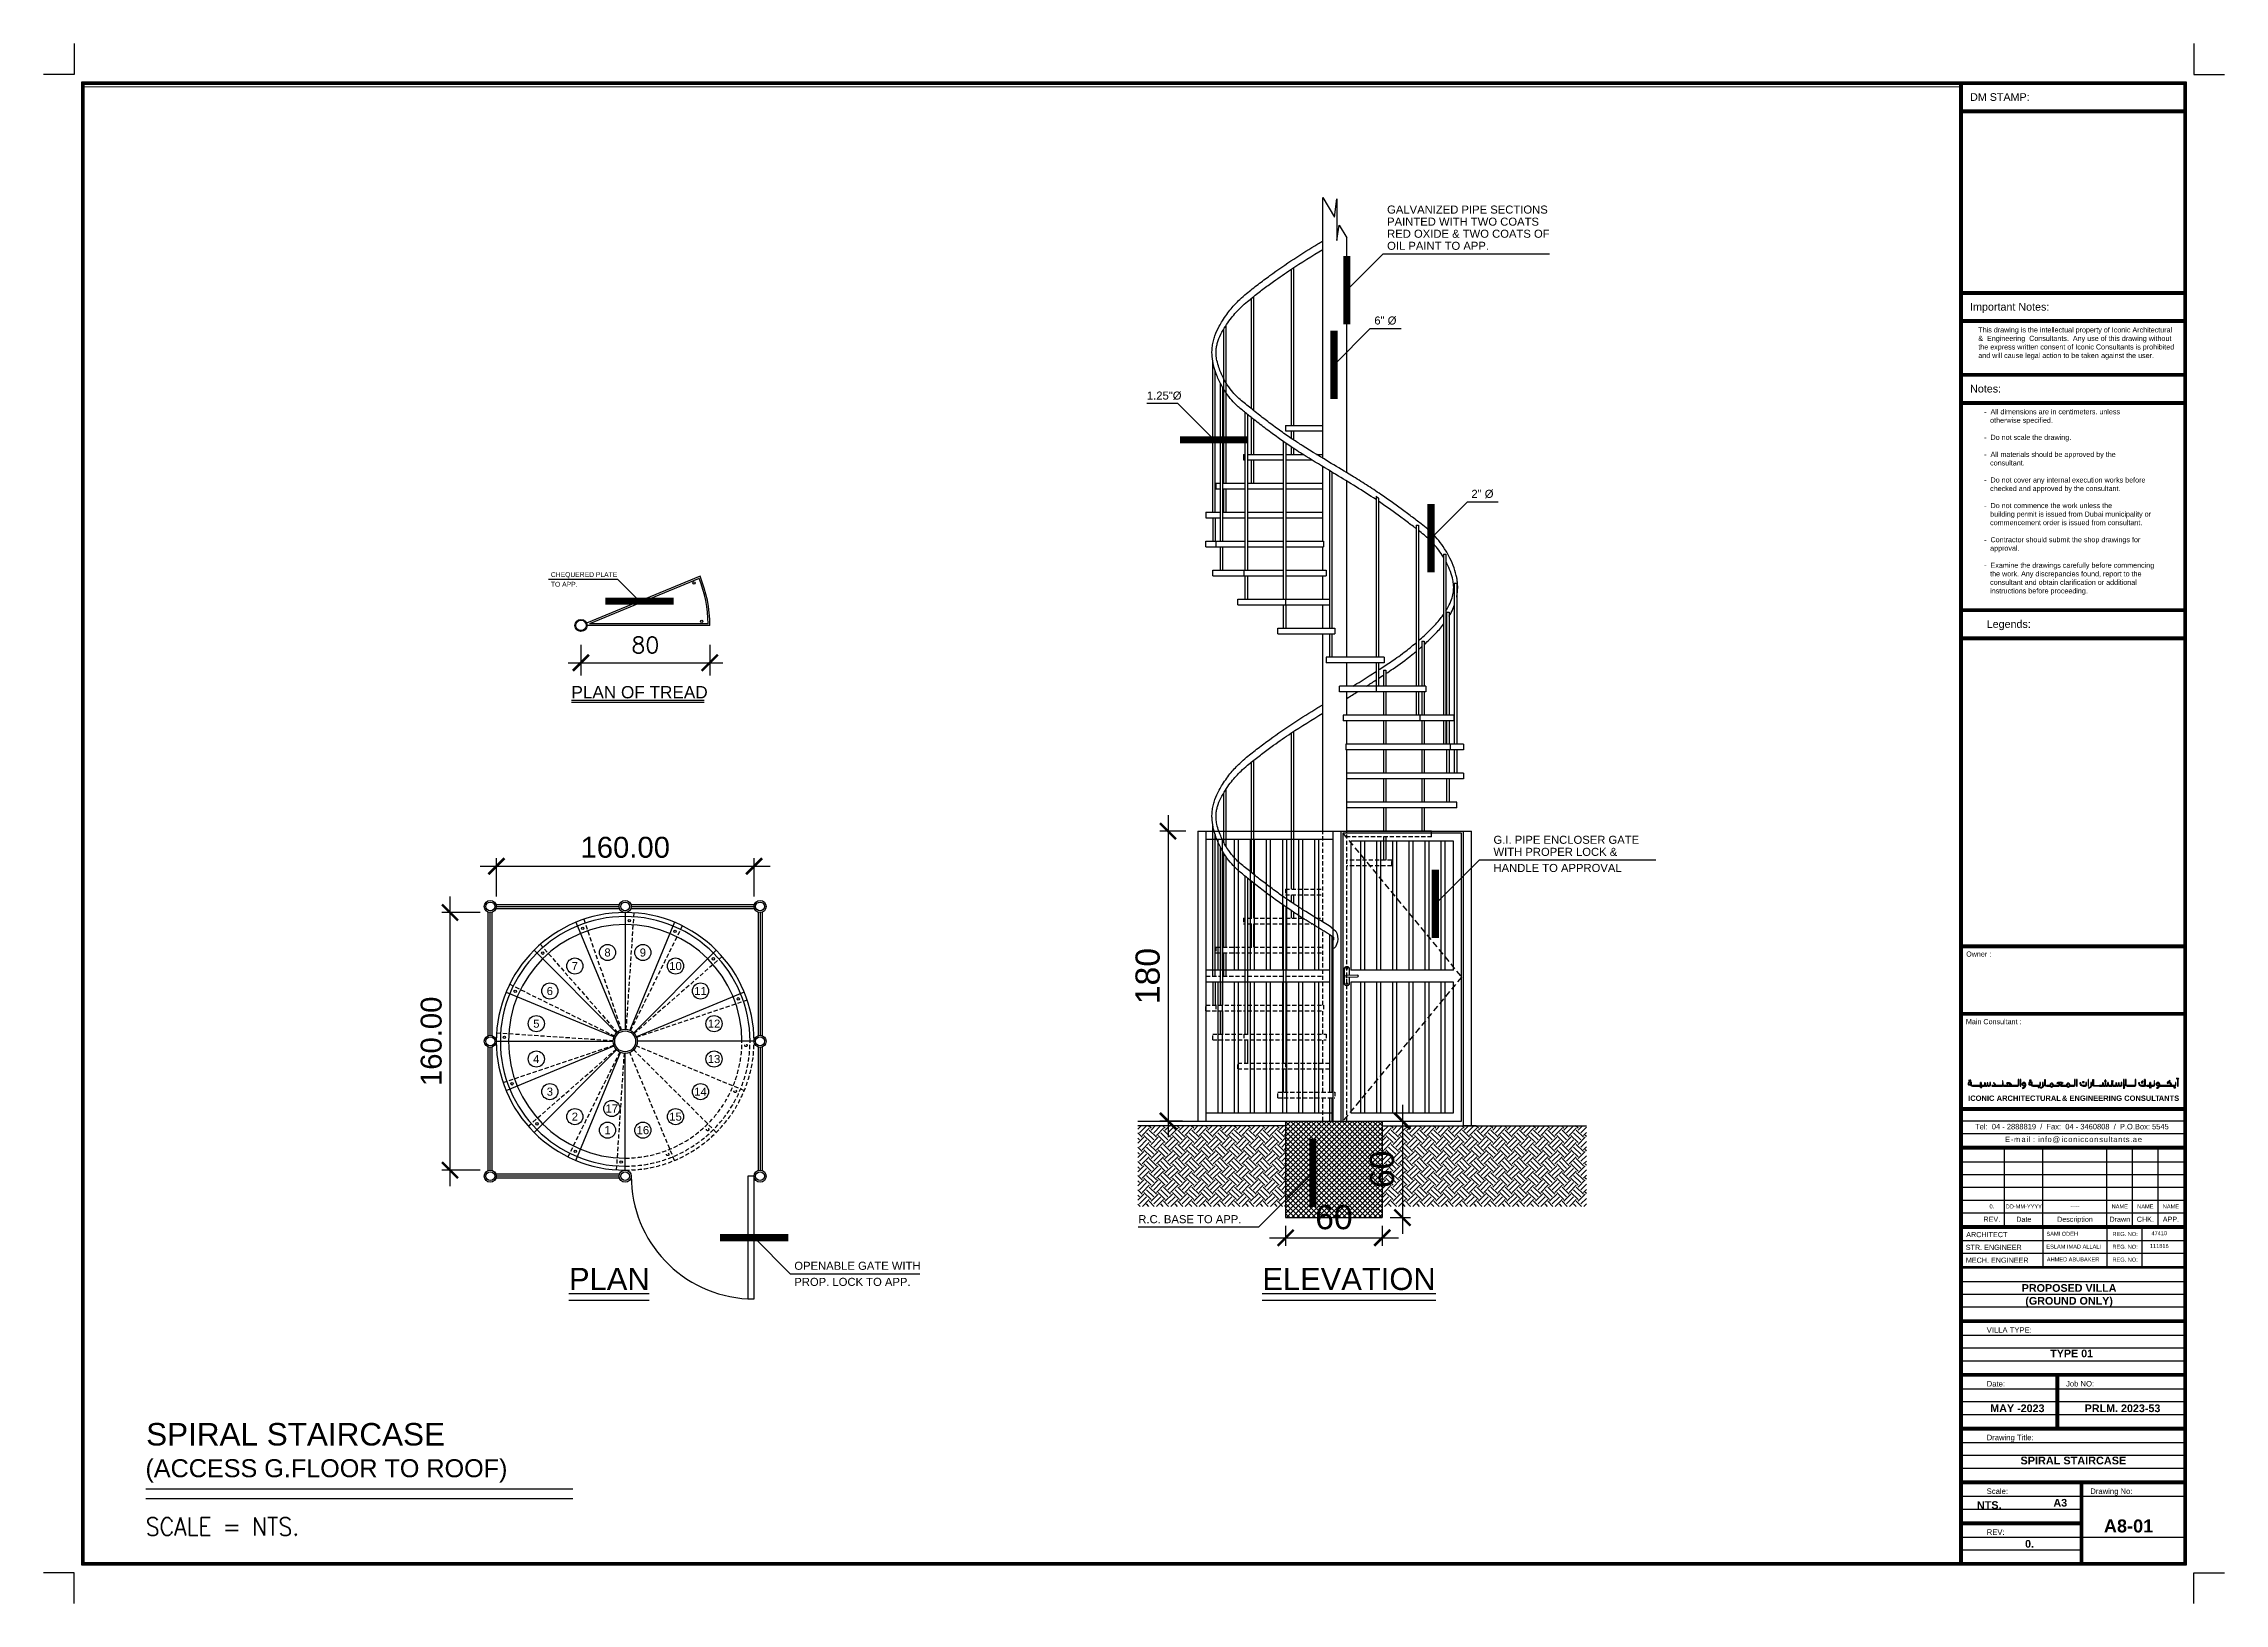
# Paper-space layout 'A3' of a CAD drawing. Header units: centimetres. Extents: x -37 to 4163, y -2 to 3003.
# The model-space entities are those that its viewports show. They can reach past a viewport. Long polylines and large blocks are cut down to what shows.
import ezdxf
from ezdxf.enums import TextEntityAlignment as Align

# ---------------------------------------------------------------- set-up
doc = ezdxf.new("R2010")
doc.units = ezdxf.units.CM
doc.header["$LTSCALE"] = 100
doc.header["$MEASUREMENT"] = 0
doc.linetypes.add('HIDDEN', pattern=[0.375, 0.25, -0.125])
for name, color, linetype in [('DIM', 1, 'Continuous'), ('DM TITLE - A3$0$MTEXT-1', 2, 'Continuous'), ('DM TITLE - A3$0$MTEXT-2', 3, 'Continuous'), ('DM TITLE - A3$0$SHEET', 1, 'Continuous'), ('DM TITLE - A3$0$TITLE LOGO', 7, 'Continuous'), ('DOOR', 1, 'Continuous'), ('HANDRAIL', 161, 'Continuous'), ('HATCH', 8, 'Continuous'), ('M TXT', 2, 'Continuous'), ('MTEXT-1', 2, 'Continuous'), ('MTEXT-2', 3, 'Continuous'), ('SPIRAL', 1, 'Continuous'), ('STAIRS', 4, 'Continuous'), ('TEXT', 3, 'Continuous'), ('WALL-01', 7, 'Continuous'), ('WALL-03', 2, 'Continuous'), ('WINDOW', 1, 'Continuous')]:
    doc.layers.add(name, color=color, linetype=linetype)
doc.styles.add('22', font='romans.shx')
doc.styles.add('ART', font='arial.ttf')
doc.styles.add('ART-PS-1', font='arial.ttf', dxfattribs={"height": 40})
doc.styles.add('ART-PS-2', font='arialbd.ttf', dxfattribs={"height": 20})
doc.styles.add('ASA', font='romans.shx', dxfattribs={"width": 0.8})
doc.styles.add('DIM-TXT', font='arial.ttf')
doc.styles.add('DM TITLE - A3$0$ART-PS-1', font='arial.ttf', dxfattribs={"height": 40})
doc.styles.add('DM TITLE - A3$0$ART-PS-2', font='arialbd.ttf', dxfattribs={"height": 20})
doc.styles.add('ROMANS', font='romans')
doc.dimstyles.new('100', dxfattribs={"dimtxt": 15, "dimasz": 10, "dimexe": 8, "dimexo": 12, "dimgap": 6, "dimtad": 1, "dimdec": 0, "dimzin": 0, "dimdsep": 46, "dimtxsty": '22', "dimblk": 'ARCHTICK', "dimcen": 30, "dimdle": 8, "dimclrd": 1, "dimclre": 1, "dimclrt": 2, "dimadec": 0, "dimazin": 0, "dimtfac": 1, "dimtdec": 0, "dimtmove": 2, "dimatfit": 3, "dimldrblk": 'OBLIQUE', "dimfxl": 100, "dimtolj": 1, "dimtzin": 0, "dimarcsym": 0})
doc.dimstyles.new('AS-20-100-FM', dxfattribs={"dimscale": 0, "dimtxt": 20, "dimasz": 15, "dimexe": 15, "dimexo": 10, "dimgap": 5, "dimtad": 1, "dimtoh": 1, "dimdec": 0, "dimlfac": 0.393701, "dimzin": 1, "dimdsep": 46, "dimlunit": 3, "dimtxsty": 'ASA', "dimblk1": 'ARCHTICK', "dimblk2": 'ARCHTICK', "dimsah": 1, "dimcen": 15, "dimdle": 15, "dimclrd": 1, "dimclre": 1, "dimclrt": 3, "dimadec": 0, "dimazin": 0, "dimtfac": 1, "dimtdec": 0, "dimtmove": 2, "dimatfit": 3, "dimldrblk": 'ARCHTICK', "dimfxl": 1, "dimtolj": 1, "dimtzin": 0, "dimarcsym": 0})
doc.dimstyles.new('DIM-2', dxfattribs={"dimscale": 0, "dimtxt": 18, "dimasz": 10, "dimexe": 5, "dimexo": 5, "dimgap": 5, "dimtad": 1, "dimdec": 0, "dimlfac": -0.393701, "dimzin": 1, "dimdsep": 46, "dimtxsty": 'DIM-TXT', "dimblk1": 'ARCHTICK', "dimblk2": 'ARCHTICK', "dimsah": 1, "dimcen": 15, "dimdle": 10, "dimclrd": 1, "dimclre": 1, "dimclrt": 3, "dimadec": 0, "dimazin": 0, "dimtfac": 1, "dimtdec": 0, "dimtmove": 2, "dimatfit": 3, "dimldrblk": 'ARCHTICK', "dimfxl": 1, "dimtolj": 1, "dimtzin": 0, "dimarcsym": 0})

psp = doc.layouts.new('A3')

# ---------------------------------------------------------------- texts
at = {"layer": 'MTEXT-2', "style": 'ART-PS-2'}
for s, height, p in [('SPIRAL STAIRCASE', 15, (3872.6, 261.6)), ('NTS.', 15, (3710.5, 175.7)), ('A8-01', 25, (3978.9, 127.5))]:
    psp.add_text(s, height=height, dxfattribs=at).set_placement(p, align=Align.BOTTOM_CENTER)
at = {"layer": 'TEXT', "style": 'ART'}
for s, height, p in [('SPIRAL STAIRCASE', 43.357, (160.9, 302.5, 0)), (' (ACCESS G.FLOOR TO ROOF)', 34.686, (146.1, 241.4, 0))]:
    psp.add_text(s, height=height, dxfattribs=at).set_placement(p)
at = {"layer": 'TEXT', "style": 'ROMANS', "width": 0.9}
psp.add_text('SCALE = NTS.', height=34.686, dxfattribs=at).set_placement((160, 128.9, 0))

msp = doc.modelspace()

# ---------------------------------------------------------------- texts
at = {"layer": 'MTEXT-1', "color": 3, "style": 'ART-PS-1'}
for s, height, p in [('GALVANIZED PIPE SECTIONS', 5, (1756.71, -5807.4)), ('PAINTED WITH TWO COATS', 5, (1756.71, -5814.9)), ('RED OXIDE & TWO COATS OF', 5, (1756.71, -5822.4)), ('OIL PAINT TO APP.', 5, (1756.71, -5829.9)), ('6" %%C', 5, (1748.79, -5876.3)), ('1.25"%%C', 5, (1607.57, -5922.91)), ('2" %%C', 5, (1809.04, -5983.93)), ('TO APP.', 3, (1237.54, -6039.07, 0)), ('CHEQUERED PLATE', 2.9999, (1237.54, -6033.07, 0)), ('G.I. PIPE ENCLOSER GATE', 5, (1822.76, -6198.75)), ('WITH PROPER LOCK &', 5, (1822.76, -6206.25)), ('HANDLE TO APPROVAL', 5, (1822.76, -6216.25)), ('R.C. BASE TO APP.', 5, (1602.23, -6434.35)), ('OPENABLE GATE WITH', 5, (1388.67, -6463.29)), ('PROP. LOCK TO APP.', 5, (1388.67, -6473.29))]:
    msp.add_text(s, height=height, dxfattribs=at).set_placement(p)
at = {"layer": 'MTEXT-1', "style": 'ART-PS-1'}
for s, p in [('8', (1272.7, -6266.24)), ('9', (1294.65, -6266.24)), ('7', (1252.42, -6274.64)), ('10', (1314.92, -6274.64)), ('6', (1236.9, -6290.16)), ('11', (1330.44, -6290.16)), ('5', (1228.5, -6310.44)), ('12', (1338.84, -6310.44)), ('4', (1228.5, -6332.39)), ('13', (1338.84, -6332.39)), ('3', (1236.9, -6352.66)), ('17', (1275.37, -6363.13)), ('14', (1330.44, -6352.66)), ('2', (1252.42, -6368.18)), ('1', (1272.7, -6376.58)), ('16', (1294.65, -6376.58)), ('15', (1314.92, -6368.18))]:
    msp.add_text(s, height=5, dxfattribs=at).set_placement(p, align=Align.MIDDLE_CENTER)
at = {"layer": 'TEXT', "style": 'ART'}
for s, height, p in [('PLAN OF TREAD', 7.6234, (1250.29, -6108.42, 0)), ('PLAN', 13.728, (1248.79, -6475.82, 0)), ('ELEVATION', 13.728, (1679.24, -6475.82, 0))]:
    msp.add_text(s, height=height, dxfattribs=at).set_placement(p)

# ---------------------------------------------------------------- blocks, each defined once
blk = doc.blocks.new('DM TITLE - A3$0$A$C0F014806')
at = {"color": 20}
for p, q in [((10278, 1288), (10268, 1274)), ((11850, 1337), (11875, 1313)), ((12346, 1389), (12301, 1389)), ((1426, 1035), (1413, 1000)), ((1513, 1215), (1509, 1183)), ((2284, 1190), (2297, 1163)), ((5416, 1026), (5356, 1000)), ((5398, 1062), (5359, 1035)), ((5459, 1000), (5416, 1026)), ((5453, 1051), (5467, 1035)), ((9111, 886), (9111, 873)), ((9111, 873), (9205, 873)), ((9116, 1035), (9116, 1000)), ((9205, 873), (9194, 895)), ((9209, 960), (9199, 947)), ((10180, 1213), (10180, 1201)), ((10180, 1201), (10274, 1201)), ((10274, 1201), (10263, 1222)), ((11939, 1035), (11248, 1035)), ((11703, 1189), (11728, 1164)), ((12153, 1035), (11974, 1035)), ((12301, 999), (12346, 999))]:
    blk.add_line(p, q, dxfattribs=at)
for points in [[(110, 1350), (75, 1350), (75, 1315), (110, 1315)], [(180, 1350), (145, 1350), (145, 1315), (180, 1315)], [(2073, 1304), (2038, 1304), (2038, 1269), (2073, 1269)], [(3657, 1350), (3622, 1350), (3622, 1315), (3657, 1315)], [(3727, 1350), (3692, 1350), (3692, 1315), (3727, 1315)], [(8056, 1306), (8021, 1306), (8021, 1271), (8056, 1271)], [(8092, 1372), (8057, 1372), (8057, 1337), (8092, 1337)], [(8126, 1306), (8091, 1306), (8091, 1271), (8126, 1271)], [(8462, 1306), (8427, 1306), (8427, 1271), (8462, 1271)], [(8532, 1306), (8497, 1306), (8497, 1271), (8532, 1271)], [(10968, 1306), (10933, 1306), (10933, 1271), (10968, 1271)], [(10968, 1306), (10933, 1306), (10933, 1271), (10968, 1271)], [(12346, 1389), (12301, 1389), (12301, 999), (12346, 999)], [(762, 950), (727, 950), (727, 915), (762, 915)], [(832, 950), (797, 950), (797, 915), (832, 915)], [(4177, 950), (4142, 950), (4142, 915), (4177, 915)], [(4247, 950), (4212, 950), (4212, 915), (4247, 915)], [(6768, 1254), (6733, 1254), (6733, 1219), (6768, 1219)], [(6838, 1254), (6803, 1254), (6803, 1219), (6838, 1219)], [(10691, 945), (10656, 945), (10656, 910), (10691, 910)], [(10691, 945), (10656, 945), (10656, 910), (10691, 910)], [(10761, 945), (10726, 945), (10726, 910), (10761, 910)], [(10761, 945), (10726, 945), (10726, 910), (10761, 910)], [(12125, 945), (12090, 945), (12090, 910), (12125, 910)], [(12125, 945), (12090, 945), (12090, 910), (12125, 910)], [(12195, 945), (12160, 945), (12160, 910), (12195, 910)], [(12195, 945), (12160, 945), (12160, 910), (12195, 910)]]:
    blk.add_lwpolyline(points, close=True, dxfattribs=at)
for points in [[(2105, 1000), (2936, 1000, 0.4116766), (3001, 1065), (3001, 1384), (2966, 1384), (2966, 1065, -0.4104933), (2936, 1035), (2575, 1035)], [(4845, 1000), (4582, 1000, -0.4116766), (4517, 1065), (4517, 1384), (4552, 1384), (4552, 1065, 0.4104933), (4582, 1035), (4832, 1035)], [(5981, 1000), (6240, 1000, 0.4116766), (6304, 1065), (6304, 1384), (6269, 1384), (6269, 1065, -0.4104933), (6239, 1035), (5994, 1035)], [(7740, 1000), (7409, 1000, -0.4116766), (7344, 1065), (7344, 1384), (7379, 1384), (7379, 1065, 0.4104933), (7409, 1035), (7740, 1035)], [(9348, 1000), (9798, 1000, 0.4116766), (9863, 1065), (9863, 1384), (9828, 1384), (9828, 1065, -0.4104933), (9798, 1035), (9348, 1035)], [(10407, 1065), (10407, 1384), (10372, 1384), (10372, 1065, -0.4104933), (10342, 1035), (10205, 1035)], [(10372, 1065), (10372, 1384), (10407, 1384), (10407, 1065, 0.4104933), (10437, 1035), (10574, 1035)], [(11974, 1035, 0.5214336), (11775, 1212), (11875, 1313)], [(180, 1236), (180, 1255), (215, 1255), (215, 1065, 0.4104933), (245, 1035), (692, 1035)], [(692, 1000), (244, 1000, -0.4116766), (180, 1065), (180, 1071)], [(793, 1065), (793, 1216), (758, 1216), (758, 1065, -0.4104933), (728, 1035), (280, 1035)], [(280, 1000), (728, 1000, 0.2061118), (775, 1020, 0.2061118)], [(758, 1065), (758, 1216), (793, 1216), (793, 1065, 0.4104933), (823, 1035), (827, 1035)], [(827, 1000), (823, 1000, -0.2061118), (775, 1020, -0.2061118)], [(1028, 1077), (1028, 1203), (993, 1203), (993, 1065, -0.4104933), (963, 1035), (827, 1035)], [(827, 1000), (964, 1000, 0.2423502), (1017, 1027, 0.2423502)], [(1563, 1000), (2010, 1000, 0.2061118), (2058, 1020, 0.2061118)], [(2075, 1065), (2075, 1216), (2040, 1216), (2040, 1065, -0.4104933), (2010, 1035), (1620, 1035)], [(2340, 1035), (2106, 1035, -0.4179437), (2075, 1065), (2075, 1216), (2040, 1216), (2040, 1065)], [(2109, 1000), (2105, 1000, -0.2061118), (2058, 1020, -0.2061118)], [(3389, 1032, -0.4099067), (3239, 870), (3217, 907, 0.4099349), (3344, 993, 0.5798526), (3338, 999, -0.2506946), (3249, 1013, -0.5298209), (3263, 1209, -0.5599927), (3389, 1135), (3389, 1032)], [(3389, 1032), (3389, 1135, 0.5599927), (3263, 1209, 0.5298209), (3249, 1013, 0.2506946), (3338, 999, -0.5798526), (3344, 993, -0.4099349), (3217, 907), (3239, 870, 0.1599061), (3329, 904, 0.1599061)], [(3726, 1236), (3726, 1255), (3761, 1255), (3761, 1065, 0.4104933), (3791, 1035), (4166, 1035)], [(4166, 1000), (3791, 1000, -0.4116766), (3726, 1065), (3726, 1071)], [(3827, 1000), (4202, 1000, 0.4116766), (4266, 1065), (4266, 1216), (4231, 1216), (4231, 1065, -0.4104933), (4201, 1035), (3827, 1035)], [(4399, 1077), (4399, 1027, -0.4489047), (4268, 910), (4265, 877)], [(4434, 1077), (4434, 1027, -0.4623418), (4265, 877, -0.3763802)], [(6769, 1000), (6712, 1002, -0.3538405), (6605, 1212), (6641, 1212)], [(6771, 1035), (6720, 1037, -0.3562232), (6641, 1212)], [(6773, 1000), (6910, 1000, 0.4116766), (6975, 1065), (6975, 1216), (6940, 1216), (6940, 1065, -0.4104933), (6910, 1035), (6771, 1035)], [(7224, 1077), (7224, 1027, -0.4489047), (7092, 910), (7090, 877)], [(7259, 1077), (7259, 1027, -0.4623418), (7090, 877, -0.3763802)], [(7942, 1077), (7942, 1203), (7907, 1203), (7907, 1065, -0.4104933), (7877, 1035), (7740, 1035)], [(7740, 1000), (7877, 1000, 0.2423502), (7930, 1027, 0.2423502)], [(8215, 1077), (8215, 1213), (8250, 1213), (8250, 1083, 0.3861728), (8295, 1035), (8417, 1035)], [(8417, 1000), (8280, 1000, -0.2423502), (8227, 1027, -0.2423502)], [(8497, 1065), (8497, 1216), (8462, 1216), (8462, 1065, -0.4104933), (8432, 1035), (8295, 1035)], [(8295, 1000), (8432, 1000, 0.2061118), (8479, 1020, 0.2061118)], [(8462, 1065), (8462, 1216), (8497, 1216), (8497, 1065, 0.4104933), (8527, 1035), (8663, 1035)], [(8663, 1000), (8526, 1000, -0.2061118), (8479, 1020, -0.2061118)], [(8732, 1077), (8732, 1203), (8697, 1203), (8697, 1065, -0.4104933), (8667, 1035), (8531, 1035)], [(8531, 1000), (8668, 1000, 0.2423502), (8721, 1027, 0.2423502)], [(9145, 891, -0.3157159), (9111, 886, -0.9313616)], [(9255, 1096), (9246, 1078, -0.2800635), (9175, 1035, 345.0566503)], [(9279, 1065), (9277, 1063, -0.2800635), (9175, 1000)], [(10205, 1000), (10146, 1002, -0.3538405), (10040, 1212), (10075, 1212)], [(10205, 1035), (10155, 1037, -0.3562232), (10075, 1212, -2.4638586)], [(10214, 1218, -0.3157159), (10180, 1213, -0.9313616)], [(10205, 1000), (10342, 1000, 0.2061118), (10390, 1020, 0.2061118)], [(10574, 1000), (10437, 1000, -0.2061118), (10390, 1020, -0.2061118)], [(10727, 1065), (10727, 1216), (10692, 1216), (10692, 1065, -0.4104933), (10662, 1035), (10525, 1035)], [(10525, 1000), (10662, 1000, 0.2061118), (10710, 1020, 0.2061118)], [(10692, 1065), (10692, 1216), (10727, 1216), (10727, 1065, 0.4104933), (10757, 1035), (10894, 1035)], [(10894, 1000), (10757, 1000, -0.2061118), (10710, 1020, -0.2061118)], [(10766, 1000), (10903, 1000, 0.4116766), (10968, 1065), (10968, 1216), (10933, 1216), (10933, 1065, -0.4104933), (10903, 1035), (10766, 1035)], [(12153, 1000), (11238, 1000, -0.0691059), (11237, 989, -0.3532208), (11097, 873), (11075, 909, 0.4099349), (11203, 995, 0.5798526), (11196, 1001, -0.2506946), (11108, 1015, -0.5298209), (11122, 1211, -0.5599927), (11248, 1137), (11248, 1035)], [(11939, 1035, 0.6339981), (11728, 1164)]]:
    blk.add_lwpolyline(points, format="xyb", dxfattribs=at)
for points in [[(3123, 998), (3123, 1384), (3088, 1384), (3088, 998), (3123, 998)], [(6426, 998), (6426, 1384), (6391, 1384), (6391, 998), (6426, 998)], [(7095, 998), (7095, 1384), (7060, 1384), (7060, 998), (7095, 998)], [(9178, 1076), (9178, 1384), (9143, 1384), (9143, 1076), (9178, 1076)], [(9290, 1097), (9290, 1384), (9255, 1384), (9255, 1096)], [(11703, 1189), (11850, 1337)], [(180, 1236), (179, 1237), (147, 1254), (121, 1257), (81, 1254), (57, 1224), (43, 1195), (37, 1168), (31, 1140), (39, 1106), (54, 1081), (89, 1069), (131, 1070), (166, 1071), (180, 1071)], [(180, 1190), (160, 1213), (138, 1225), (120, 1226), (96, 1225), (83, 1207), (71, 1185), (66, 1162), (62, 1140), (67, 1118), (74, 1106), (94, 1099), (130, 1100), (165, 1101), (180, 1101)], [(180, 1101), (180, 1190)], [(280, 1035), (713, 1035)], [(713, 1000), (280, 1000)], [(993, 1203), (1028, 1203), (1028, 1077)], [(1028, 1077), (1028, 1203), (993, 1203), (993, 1073)], [(1182, 1077), (1182, 1203), (1147, 1203), (1147, 1077)], [(1336, 1073), (1336, 1213), (1301, 1213), (1301, 1077)], [(1413, 1000), (2010, 1000)], [(1590, 1035), (1426, 1035)], [(1509, 1183), (1533, 1172), (1550, 1156), (1566, 1131), (1579, 1099), (1588, 1060), (1590, 1035)], [(1513, 1215), (1550, 1197), (1573, 1176), (1593, 1145), (1608, 1108), (1618, 1064), (1620, 1035)], [(1590, 1035), (1563, 1035)], [(2010, 1035), (1620, 1035)], [(2284, 1190), (2308, 1202), (2342, 1210), (2378, 1213), (2428, 1211), (2472, 1202), (2511, 1178), (2539, 1150), (2556, 1116), (2569, 1073), (2574, 1042), (2575, 1035)], [(2297, 1163), (2319, 1174), (2342, 1180)], [(2544, 1035), (2455, 1035)], [(2457, 1174), (2461, 1174), (2493, 1154), (2515, 1132), (2528, 1105), (2540, 1066), (2544, 1037), (2544, 1035)], [(3726, 1236), (3725, 1237), (3694, 1254), (3667, 1257), (3627, 1254), (3604, 1224), (3590, 1195), (3584, 1168), (3578, 1140), (3585, 1106), (3601, 1081), (3636, 1069), (3678, 1070), (3713, 1071), (3726, 1071)], [(3726, 1190), (3706, 1213), (3685, 1225), (3667, 1226), (3643, 1225), (3630, 1207), (3618, 1185), (3613, 1162), (3609, 1140), (3614, 1118), (3621, 1106), (3641, 1099), (3677, 1100), (3712, 1101), (3726, 1101)], [(3726, 1101), (3726, 1190)], [(3827, 1035), (4186, 1035)], [(4186, 1000), (3827, 1000)], [(4434, 1073), (4434, 1213), (4399, 1213), (4399, 1077)], [(4832, 1035), (4638, 1035)], [(4638, 1000), (4845, 1000)], [(5011, 1000), (5356, 1000)], [(5359, 1035), (5025, 1035)], [(5398, 1062), (5389, 1070), (5359, 1108), (5338, 1126), (5323, 1138), (5299, 1146), (5252, 1161), (5268, 1209), (5310, 1233), (5357, 1243), (5413, 1247), (5470, 1240), (5518, 1224), (5576, 1188), (5555, 1155), (5453, 1051)], [(5531, 1174), (5431, 1071), (5412, 1091), (5381, 1129), (5357, 1149), (5338, 1165), (5308, 1174), (5290, 1180), (5293, 1189), (5321, 1205), (5361, 1213), (5413, 1217), (5463, 1211), (5505, 1196), (5534, 1179), (5531, 1174)], [(5459, 1000), (5815, 1000)], [(5802, 1035), (5467, 1035)], [(6895, 1000), (6769, 1000)], [(6771, 1035), (6895, 1035)], [(7259, 1073), (7259, 1213), (7224, 1213), (7224, 1077)], [(7907, 1203), (7942, 1203), (7942, 1077)], [(7942, 1077), (7942, 1203), (7907, 1203), (7907, 1073)], [(8096, 1077), (8096, 1203), (8061, 1203), (8061, 1077)], [(8250, 1083), (8250, 1213), (8215, 1213), (8215, 1077)], [(8697, 1203), (8732, 1203), (8732, 1077)], [(8732, 1077), (8732, 1203), (8697, 1203), (8697, 1073)], [(8886, 1077), (8886, 1203), (8851, 1203), (8851, 1077)], [(9040, 1073), (9040, 1213), (9005, 1213), (9005, 1077)], [(9175, 1035), (9116, 1035)], [(9116, 1000), (9175, 1000)], [(9348, 1000), (9331, 1005), (9315, 1018), (9300, 1031), (9279, 1065)], [(9348, 1035), (9319, 1053), (9300, 1071), (9290, 1097)]]:
    blk.add_lwpolyline(points, dxfattribs=at)
for points in [[(12218, 1065), (12218, 1216), (12183, 1216), (12183, 1065, -0.4104933), (12153, 1035), (11974, 1035, 0.5214336), (11775, 1212), (11875, 1313), (11850, 1337), (11703, 1189), (11728, 1164, -0.6339981), (11939, 1035), (11248, 1035), (11248, 1137, 0.5599927), (11122, 1211, 0.5298209), (11108, 1015, 0.2506946), (11196, 1001, -0.5798526), (11203, 995, -0.4099349), (11075, 909), (11097, 873, 0.3532208), (11237, 989, 0.0691059), (11238, 1000), (12154, 1000, 0.4116766)], [(12380, 1474, -0.5123425), (12314, 1457, 0.3168383), (12246, 1439), (12257, 1428, -0.3638196), (12319, 1439, 0.3838783), (12392, 1464)], [(12392, 1464), (12380, 1474, -0.5123425), (12314, 1457, 0.3168383), (12246, 1439), (12257, 1428, -0.3638196), (12319, 1439, 0.3838783)], [(3352, 1135), (3352, 1035, 0.1592411), (3325, 1034, -0.2491908), (3272, 1043, -0.5259878), (3281, 1176, -0.5536177)], [(3352, 1035, 0.1592411), (3325, 1034, -0.2491908), (3272, 1043, -0.5259878), (3281, 1176, -0.5536177), (3352, 1135)], [(11210, 1137), (11210, 1037, 0.1592411), (11184, 1036, -0.2491908), (11131, 1045, -0.5259878), (11140, 1178, -0.5536177)], [(11210, 1037, 0.1592411), (11184, 1036, -0.2491908), (11131, 1045, -0.5259878), (11140, 1178, -0.5536177), (11210, 1137)]]:
    blk.add_lwpolyline(points, format="xyb", close=True, dxfattribs=at)
for centre, radius, start, end in [((10249, 1250), 47.3, 53.09424, 222.10276), ((10249, 1250), 30.9, 53.09424, 296.37665), ((1088, 1092), 96.4, 222.33669, 322.93891), ((1088, 1092), 61.4, 194.58124, 345.41876), ((1242, 1092), 96.4, 217.06109, 348.37363), ((1242, 1092), 61.4, 194.58124, 345.41876), ((8002, 1092), 96.4, 222.33669, 322.93891), ((8002, 1092), 61.4, 194.58124, 345.41876), ((8155, 1092), 96.4, 217.06109, 317.66331), ((8155, 1092), 61.4, 194.58124, 345.41876), ((8792, 1092), 96.4, 222.33669, 322.93891), ((8792, 1092), 61.4, 194.58124, 345.41876), ((8946, 1092), 96.4, 217.06109, 348.37363), ((8946, 1092), 61.4, 194.58124, 345.41876), ((9181, 923), 47.3, 53.09424, 222.10276), ((9181, 923), 30.9, 53.09424, 296.37665)]:
    blk.add_arc(centre, radius, start, end, dxfattribs=at)
for centre, major_axis, ratio in [((2397, 1106), (0, -71), 0.7854068), ((4928, 1060), (0, -81.6), 0.8436498), ((5898, 1060), (0, -81.6), 0.8436498)]:
    blk.add_ellipse(centre, major_axis=major_axis, ratio=ratio, dxfattribs=at)
for points, knots in [([(2342, 1180), (2341, 1178), (2339, 1177), (2334, 1171), (2331, 1167), (2326, 1159), (2323, 1155), (2317, 1142), (2315, 1134), (2312, 1117), (2311, 1109), (2312, 1092), (2314, 1083), (2319, 1067), (2322, 1059), (2330, 1046), (2334, 1041), (2339, 1036), (2339, 1035), (2340, 1035)], [3.8100186, 3.8100186, 3.8100186, 3.8100186, 3.881833, 3.881833, 4.0483318, 4.0483318, 4.2148305, 4.2148305, 4.4954519, 4.4954519, 4.7760732, 4.7760732, 5.0566946, 5.0566946, 5.3373159, 5.3373159, 5.5510902, 5.5510902, 5.5765545, 5.5765545, 5.5765545, 5.5765545]), ([(2455, 1035), (2457, 1036), (2458, 1038), (2463, 1044), (2466, 1048), (2473, 1059), (2476, 1067), (2481, 1082), (2482, 1090), (2483, 1106), (2483, 1114), (2481, 1129), (2479, 1137), (2473, 1152), (2469, 1159), (2463, 1169), (2460, 1172), (2457, 1174)], [6.9898166, 6.9898166, 6.9898166, 6.9898166, 7.0733229, 7.0733229, 7.2419229, 7.2419229, 7.5027135, 7.5027135, 7.7635042, 7.7635042, 8.0242949, 8.0242949, 8.2850855, 8.2850855, 8.5458762, 8.5458762, 8.6755501, 8.6755501, 8.6755501, 8.6755501]), ([(5025, 1035), (5025, 1036), (5025, 1038), (5027, 1048), (5028, 1058), (5027, 1077), (5025, 1086), (5020, 1104), (5016, 1113), (5008, 1127), (5003, 1134), (4993, 1145), (4988, 1150), (4977, 1158), (4971, 1161), (4960, 1166), (4955, 1168), (4943, 1171), (4936, 1172), (4924, 1172), (4918, 1171), (4906, 1169), (4900, 1167), (4889, 1163), (4883, 1160), (4873, 1153), (4868, 1149), (4860, 1141), (4855, 1136), (4848, 1126), (4845, 1121), (4839, 1110), (4837, 1104), (4832, 1089), (4831, 1079), (4829, 1060), (4830, 1050), (4831, 1039), (4832, 1037), (4832, 1035)], [7.6117543, 7.6117543, 7.6117543, 7.6117543, 7.6566559, 7.6566559, 7.920474, 7.920474, 8.1842921, 8.1842921, 8.4481102, 8.4481102, 8.6630457, 8.6630457, 8.8779812, 8.8779812, 9.0540087, 9.0540087, 9.2300361, 9.2300361, 9.4060636, 9.4060636, 9.582091, 9.582091, 9.7581185, 9.7581185, 9.9341459, 9.9341459, 10.1101734, 10.1101734, 10.2862008, 10.2862008, 10.4622283, 10.4622283, 10.6382557, 10.6382557, 10.9076221, 10.9076221, 11.1769884, 11.1769884, 11.2378015, 11.2378015, 11.2378015, 11.2378015]), ([(4845, 1000), (4848, 996), (4850, 992), (4857, 983), (4861, 978), (4872, 968), (4877, 964), (4890, 957), (4896, 954), (4908, 951), (4914, 950), (4922, 949), (4925, 949), (4928, 949), (4932, 949), (4936, 949), (4946, 950), (4952, 951), (4963, 955), (4968, 958), (4978, 963), (4983, 967), (4992, 974), (4996, 978), (5003, 987), (5007, 992), (5010, 998), (5011, 999), (5011, 1000)], [5.3081516, 5.3081516, 5.3081516, 5.3081516, 5.4325358, 5.4325358, 5.6324363, 5.6324363, 5.8323369, 5.8323369, 6.0322374, 6.0322374, 6.196266, 6.196266, 6.2831853, 6.2831853, 6.2831853, 6.396255, 6.396255, 6.5623521, 6.5623521, 6.7284493, 6.7284493, 6.8945464, 6.8945464, 7.0606435, 7.0606435, 7.2267406, 7.2267406, 7.2582165, 7.2582165, 7.2582165, 7.2582165]), ([(5994, 1035), (5995, 1036), (5995, 1038), (5997, 1048), (5997, 1058), (5996, 1077), (5995, 1086), (5989, 1104), (5986, 1113), (5977, 1127), (5973, 1134), (5963, 1145), (5958, 1150), (5946, 1158), (5941, 1161), (5930, 1166), (5924, 1168), (5912, 1171), (5906, 1172), (5894, 1172), (5888, 1171), (5876, 1169), (5870, 1167), (5858, 1163), (5853, 1160), (5843, 1153), (5838, 1149), (5829, 1141), (5825, 1136), (5818, 1126), (5815, 1121), (5809, 1110), (5807, 1104), (5802, 1089), (5800, 1079), (5799, 1060), (5799, 1050), (5801, 1039), (5801, 1037), (5802, 1035)], [7.6117543, 7.6117543, 7.6117543, 7.6117543, 7.6566559, 7.6566559, 7.920474, 7.920474, 8.1842921, 8.1842921, 8.4481102, 8.4481102, 8.6630457, 8.6630457, 8.8779812, 8.8779812, 9.0540087, 9.0540087, 9.2300361, 9.2300361, 9.4060636, 9.4060636, 9.582091, 9.582091, 9.7581185, 9.7581185, 9.9341459, 9.9341459, 10.1101734, 10.1101734, 10.2862008, 10.2862008, 10.4622283, 10.4622283, 10.6382557, 10.6382557, 10.9076221, 10.9076221, 11.1769884, 11.1769884, 11.2378015, 11.2378015, 11.2378015, 11.2378015]), ([(5815, 1000), (5817, 996), (5820, 992), (5826, 983), (5831, 978), (5841, 968), (5847, 964), (5859, 957), (5866, 954), (5878, 951), (5883, 950), (5892, 949), (5895, 949), (5898, 949), (5902, 949), (5906, 949), (5916, 950), (5921, 951), (5932, 955), (5937, 958), (5948, 963), (5952, 967), (5961, 974), (5965, 978), (5973, 987), (5976, 992), (5980, 998), (5981, 999), (5981, 1000)], [5.3081516, 5.3081516, 5.3081516, 5.3081516, 5.4325358, 5.4325358, 5.6324363, 5.6324363, 5.8323369, 5.8323369, 6.0322374, 6.0322374, 6.196266, 6.196266, 6.2831853, 6.2831853, 6.2831853, 6.396255, 6.396255, 6.5623521, 6.5623521, 6.7284493, 6.7284493, 6.8945464, 6.8945464, 7.0606435, 7.0606435, 7.2267406, 7.2267406, 7.2582165, 7.2582165, 7.2582165, 7.2582165])]:
    blk.add_open_spline(points, degree=3, knots=knots, dxfattribs=at)
at = {"layer": 'DM TITLE - A3$0$MTEXT-2', "color": 20, "style": 'DM TITLE - A3$0$ART-PS-2'}
for s, p in [('ICONIC', (801, 40)), ('ARCHITECTURAL ', (3645, 40)), ('& ENGINEERING ', (7352, 40)), ('CONSUL', (10109, 40)), ('T', (11128, 40)), ('ANTS', (11807, 40))]:
    blk.add_text(s, height=315, dxfattribs=at).set_placement(p, align=Align.BOTTOM_CENTER)
blk = doc.blocks.new('DM TITLE - A3')
at = {"color": 20}
blk.add_line((3687.3, 1019.8), (4114, 1019.8), dxfattribs=at)
at = {"layer": 'Defpoints', "color": 250}
for points in [[(3687.3, 997.1), (4114, 997.1)], [(3687.3, 972.4), (4114, 972.4)], [(3687.3, 687.7), (4114, 687.7)], [(3687.3, 663.1), (4114, 663.1)], [(3687.3, 638.4), (4114, 638.4)], [(3687.3, 584.2), (4114, 584.2)], [(3687.3, 559.6), (4114, 559.6)], [(3687.3, 534.9), (4114, 534.9)], [(3687.3, 480.7), (3867.6, 480.7)], [(3872.5, 480.7), (4114, 480.7)], [(3687.3, 456.1), (3867.6, 456.1)], [(3687.3, 431.4), (3867.6, 431.4)], [(3872.5, 456.1), (4114, 456.1)], [(3872.5, 431.4), (4114, 431.4)], [(3687.3, 377.2), (4114, 377.2)], [(3687.3, 352.6), (4114, 352.6)], [(3687.3, 328), (4114, 328)], [(3687.3, 273.8), (3914.4, 273.8)], [(3919.3, 273.8), (4114, 273.8)], [(3687.3, 249.1), (3914.4, 249.1)], [(3687.3, 194.9), (3914.4, 194.9)], [(3687.3, 170.3), (3914.4, 170.3)], [(3919.3, 194.9), (4114, 194.9)]]:
    blk.add_lwpolyline(points, dxfattribs=at)
at = {"layer": 'DM TITLE - A3$0$SHEET'}
for p, q in [((3682.4, 2993.7), (3682.4, 145.6)), ((3687.3, 2993.7), (3687.3, 145.6)), ((3769, 795), (3769, 942.9)), ((3842.9, 795), (3842.9, 942.9)), ((3966.1, 795), (3966.1, 942.9)), ((4015.4, 795), (4015.4, 942.9)), ((4064.7, 795), (4064.7, 942.9)), ((3867.6, 510.3), (3867.6, 406.8)), ((3872.5, 510.3), (3872.5, 406.8))]:
    blk.add_line(p, q, dxfattribs=at)
for points in [[(51.4, 3072), (51.4, 3012.8), (-7.8, 3012.8)], [(4133.1, 3072), (4133.1, 3012.8), (4192.2, 3012.8)], [(3687.3, 2944.4), (4114, 2944.4)], [(3687.3, 2939.5), (4114, 2939.5)], [(3687.3, 2594.5), (4114, 2594.5)], [(3687.3, 2589.6), (4114, 2589.6)], [(3687.3, 2540.3), (4114, 2540.3)], [(3687.3, 2535.4), (4114, 2535.4)], [(3687.3, 2436.8), (4114, 2436.8)], [(3687.3, 2431.9), (4114, 2431.9)], [(3687.3, 2382.6), (4114, 2382.6)], [(3687.3, 2377.7), (4114, 2377.7)], [(3687.3, 1983.5), (4114, 1983.5)], [(3687.3, 1978.5), (4114, 1978.5)], [(3687.3, 1929.3), (4114, 1929.3)], [(3687.3, 1924.3), (4114, 1924.3)], [(3687.3, 1336), (4114, 1336)], [(3687.3, 1331.1), (4114, 1331.1)], [(3687.3, 1205.9), (4114, 1205.9)], [(3687.3, 1200.9), (4114, 1200.9)], [(3687.3, 1022.3), (4114, 1022.3)], [(3687.3, 1017.4), (4114, 1017.4)], [(3687.3, 947.8), (4114, 947.8)], [(3687.3, 942.9), (4114, 942.9)], [(3687.3, 918.2), (4114, 918.2)], [(3687.3, 893.6), (4114, 893.6)], [(3687.3, 868.9), (4114, 868.9)], [(3687.3, 844.3), (4114, 844.3)], [(3687.3, 819.7), (4114, 819.7)], [(3687.3, 795), (4114, 795)], [(3687.3, 791.2), (4114, 791.2)], [(3687.3, 790.1), (4114, 790.1)], [(3687.3, 766.5), (4114, 766.5)], [(3687.3, 741.9), (4114, 741.9)], [(3687.3, 613.8), (4114, 613.8)], [(3687.3, 608.9), (4114, 608.9)], [(3687.3, 510.3), (4114, 510.3)], [(3687.3, 505.4), (4114, 505.4)], [(3687.3, 406.8), (4114, 406.8)], [(3687.3, 401.9), (4114, 401.9)], [(3687.3, 303.3), (4114, 303.3)], [(3687.3, 298.4), (4114, 298.4)], [(3914.4, 298.4), (3914.4, 145.6)], [(3919.3, 298.4), (3919.3, 145.6)], [(3687.3, 224.5), (3914.4, 224.5)], [(3687.3, 219.5), (3914.4, 219.5)], [(51.4, 67.3), (51.4, 126.5), (-7.8, 126.5)], [(4133.1, 67.3), (4133.1, 126.5), (4192.2, 126.5)]]:
    blk.add_lwpolyline(points, dxfattribs=at)
for points in [[(65.6, 2998.6), (4118.9, 2998.6), (4118.9, 140.7), (65.6, 140.7)], [(70.5, 2993.7), (4114, 2993.7), (4114, 145.6), (70.5, 145.6)]]:
    blk.add_lwpolyline(points, close=True, dxfattribs=at)
at = {"layer": 'DM TITLE - A3$0$SHEET', "const_width": 4.93}
blk.add_lwpolyline([(68.1, 2996.2), (4116.4, 2996.2), (4116.4, 143.2), (68.1, 143.2)], close=True, dxfattribs=at)
for points in [[(3684.9, 2993.7), (3684.9, 145.6)], [(3687.3, 2941.9), (4114, 2941.9)], [(3687.3, 2592.1), (4114, 2592.1)], [(3687.3, 2537.9), (4114, 2537.9)], [(3687.3, 2434.4), (4114, 2434.4)], [(3687.3, 2380.2), (4114, 2380.2)], [(3687.3, 1981), (4114, 1981)], [(3687.3, 1926.8), (4114, 1926.8)], [(3687.3, 1333.6), (4114, 1333.6)], [(3687.3, 1203.4), (4114, 1203.4)], [(3687.3, 1019.8), (4114, 1019.8)], [(3687.3, 945.3), (4114, 945.3)], [(3687.3, 792.6), (4114, 792.6)], [(3687.3, 714.8), (4114, 714.8)], [(3687.3, 611.3), (4114, 611.3)], [(3687.3, 507.8), (4114, 507.8)], [(3870, 510.3), (3870, 406.8)], [(3687.3, 404.3), (4114, 404.3)], [(3687.3, 300.9), (4114, 300.9)], [(3916.8, 298.4), (3916.8, 145.6)], [(3687.3, 222), (3914.4, 222)]]:
    blk.add_lwpolyline(points, dxfattribs=at)
at = {"layer": 'DM TITLE - A3$0$TITLE LOGO', "color": 1}
for p, q in [((3842.9, 791.2), (3842.9, 714.8)), ((3966.1, 791.2), (3966.1, 714.8)), ((4033, 791.2), (4033, 712.3))]:
    blk.add_line(p, q, dxfattribs=at)
at = {"layer": 'DM TITLE - A3$0$TITLE LOGO', "color": 20, "xscale": 0.03283918365200329, "yscale": 0.03283918365200329, "zscale": 0.03283918365200329}
blk.add_blockref('DM TITLE - A3$0$A$C0F014806', (3697.8, 1030.9), dxfattribs=at)
at = {"layer": 'DM TITLE - A3$0$MTEXT-1', "color": 3, "style": 'DM TITLE - A3$0$ART-PS-1'}
for s, height, p in [('DM STAMP:', 14.78, (3702.5, 2969.1)), ('Important Notes:', 14.784, (3702.5, 2565)), ('Notes:', 14.78, (3702.5, 2407.3)), ('Legends:', 14.78, (3734.5, 1953.9))]:
    blk.add_text(s, height=height, dxfattribs=at).set_placement(p, align=Align.MIDDLE_LEFT)
for s, height, p in [('Owner :', 9.86, (3719.1, 1318.2)), ('Main Consultant :', 9.856, (3748, 1188)), ('REV.', 9.86, (3744.4, 807.3)), ('Date', 9.86, (3806, 807.3)), ('Description', 9.856, (3904.5, 807.3)), ('Drawn', 9.86, (3990.8, 807.3)), ('CHK.', 9.86, (4040, 807.3)), ('APP.', 9.86, (4089.3, 807.3))]:
    blk.add_text(s, height=height, dxfattribs=at).set_placement(p, align=Align.MIDDLE_CENTER)
at = {"layer": 'DM TITLE - A3$0$MTEXT-1', "style": 'DM TITLE - A3$0$ART-PS-1'}
for s, p in [('VILLA TYPE:', (3734.5, 585.5)), ('Date:', (3734.5, 482)), ('Job NO:', (3887.3, 482)), ('Drawing Title:', (3734.5, 378.5)), ('Scale:', (3734.5, 275)), ('Drawing No:', (3934.1, 275)), ('REV:', (3734.5, 196.2))]:
    blk.add_text(s, height=10.56, dxfattribs=at).set_placement(p, align=Align.BOTTOM_LEFT)
at = {"layer": 'DM TITLE - A3$0$MTEXT-1', "char_height": 10.56, "width": 419.78, "attachment_point": 4, "style": 'DM TITLE - A3$0$ART-PS-1'}
for s, insert in [('{\\W0.98;Tel:  04 - 2888819  /  Fax:  \\Q1.2;04 - 3460808  /  \\Q0;P.O.Box: 5545 }', (3712.2, 985.7)), ('{\\fArial|b0|i0|c0|p34;\\W0.98;\\T1.2;E-mail : info@iconicconsultants.ae}', (3769.7, 960.2))]:
    blk.add_mtext(s, dxfattribs=dict(at, insert=insert))
at = {"layer": 'DM TITLE - A3$0$MTEXT-2', "color": 2, "style": 'DM TITLE - A3$0$ART-PS-1'}
for s, p in [('0.', (3744.4, 832)), ('DD-MM-YYYY', (3806, 832)), ('-----', (3904.5, 832)), ('NAME', (3990.8, 832)), ('NAME', (4040, 832)), ('NAME', (4089.3, 832)), ('111816', (4066.9, 755.8)), ('47410', (4066.9, 780.5))]:
    blk.add_text(s, height=7.74, dxfattribs=at).set_placement(p, align=Align.MIDDLE_CENTER)
at = {"layer": 'DM TITLE - A3$0$MTEXT-2', "style": 'DM TITLE - A3$0$ART-PS-1'}
for s, height, p in [('STR. ENGINEER', 9.916, (3748, 753.2)), ('ARCHITECT', 9.92, (3734.7, 777.8)), ('REG. NO:', 7.74, (4001, 778.9)), ('REG. NO:', 7.74, (4001, 754.3)), ('MECH. ENGINEER', 9.916, (3754.7, 728.5)), ('REG. NO:', 7.74, (4001, 729.6))]:
    blk.add_text(s, height=height, dxfattribs=at).set_placement(p, align=Align.MIDDLE_CENTER)
at = {"layer": 'DM TITLE - A3$0$MTEXT-2', "color": 2, "style": 'DM TITLE - A3$0$ART-PS-1'}
for s, height, p in [('SAMI ODEH', 7.74, (3849.6, 775.4)), ('ESLAM IMAD ALLALI', 7.744, (3849.4, 750.8)), ('AHMED ABUBAKER', 7.744, (3850.3, 726.2))]:
    blk.add_text(s, height=height, dxfattribs=at).set_placement(p)
at = {"layer": 'DM TITLE - A3$0$MTEXT-2', "style": 'DM TITLE - A3$0$ART-PS-2'}
for s, height, p in [('PROPOSED VILLA', 14.784, (3893.2, 663.1)), ('(GROUND ONLY)', 14.784, (3893.2, 638.4)), ('TYPE 01', 14.78, (3898.1, 537)), ('MAY -2023', 14.78, (3793.6, 431.4)), (' PRLM. 2023-53', 14.784, (3993.2, 431.4)), ('A3', 14.78, (3876.2, 249.4)), ('0.', 14.78, (3817, 170.3))]:
    blk.add_text(s, height=height, dxfattribs=at).set_placement(p, align=Align.BOTTOM_CENTER)
at = {"layer": 'DM TITLE - A3$0$MTEXT-2', "attachment_point": 1, "style": 'DM TITLE - A3$0$ART-PS-1'}
for s, insert, char_height, width in [('This drawing is the intellectual property of Iconic Architectural &  Engineering  Consultants.  Any use of this drawing without the express written consent of Iconic Consultants is prohibited and will cause legal action to be taken^Iagainst the user.', (3718.3, 2525.5), 9.8559, 378.346), ('-  All dimensions are in centimeters. unless\\P   otherwise specified.\\P\\P-  Do not scale the drawing.\\P\\P-  All materials should be approved by the\\P   consultant. \\P\\P-  Do not cover any internal execution works before \\P   checked and approved by the consultant. \\P\\P-  Do not commence the work unless the  \\P   building permit is issued from Dubai municipality or\\P   commencement order is issued from consultant. \\P\\P-  Contractor should submit the shop drawings for\\P   approval. \\P\\P-  Examine the drawings carefully before commencing\\P   the work. Any discrepancies found, report to the\\P   consultant and obtain clarification or additional\\P   instructions before proceeding.', (3729.6, 2367.8), 9.856, 366.898)]:
    blk.add_mtext(s, dxfattribs=dict(at, insert=insert, char_height=char_height, width=width))
blk = doc.blocks.new('_ARCHTICK')
at = {"color": 0, "linetype": 'ByBlock', "const_width": 0.15}
blk.add_lwpolyline([(-0.5, -0.5), (0.5, 0.5)], dxfattribs=at)
blk = doc.blocks.new('*D12')
at = {"layer": 'Defpoints', "color": 0, "transparency": 16777216}
for p in [(1198.7, -6241.4), (1174.9, -6401.4), (1198.7, -6401.4)]:
    blk.add_point(p, dxfattribs=at)
at = {"layer": 'DIM', "color": 1, "lineweight": -2, "transparency": 16777216}
for p, q in [((1193.7, -6241.4), (1169.9, -6241.4)), ((1174.9, -6231.4), (1174.9, -6411.4)), ((1193.7, -6401.4), (1169.9, -6401.4))]:
    blk.add_line(p, q, dxfattribs=at)
at = {"layer": 'DIM', "color": 1, "lineweight": -2, "transparency": 16777216, "xscale": 10, "yscale": 10, "zscale": 10}
for p, rotation in [((1174.9, -6241.4), 90), ((1174.9, -6401.4), 270)]:
    blk.add_blockref('_ARCHTICK', p, dxfattribs=dict(at, rotation=rotation))
at = {"layer": 'DIM', "color": 3, "transparency": 16777216, "insert": (1163.3, -6321.4), "char_height": 13, "attachment_point": 5, "rotation": 90, "style": 'DIM-TXT'}
blk.add_mtext('\\A1;160.00', dxfattribs=at)
blk = doc.blocks.new('*D13')
at = {"layer": 'Defpoints', "color": 0, "transparency": 16777216}
for p in [(1363.7, -6212.7), (1203.7, -6236.4), (1363.7, -6236.4)]:
    blk.add_point(p, dxfattribs=at)
at = {"layer": 'DIM', "color": 1, "lineweight": -2, "transparency": 16777216}
for p, q in [((1193.7, -6212.7), (1373.7, -6212.7)), ((1203.7, -6231.4), (1203.7, -6207.7)), ((1363.7, -6231.4), (1363.7, -6207.7))]:
    blk.add_line(p, q, dxfattribs=at)
at = {"layer": 'DIM', "color": 1, "lineweight": -2, "transparency": 16777216, "xscale": 10, "yscale": 10, "zscale": 10, "rotation": 180}
blk.add_blockref('_ARCHTICK', (1203.7, -6212.7), dxfattribs=at)
at = {"layer": 'DIM', "color": 1, "lineweight": -2, "transparency": 16777216, "xscale": 10, "yscale": 10, "zscale": 10}
blk.add_blockref('_ARCHTICK', (1363.7, -6212.7), dxfattribs=at)
at = {"layer": 'DIM', "color": 3, "transparency": 16777216, "insert": (1283.7, -6201), "char_height": 13, "attachment_point": 5, "style": 'DIM-TXT'}
blk.add_mtext('\\A1;160.00', dxfattribs=at)
blk = doc.blocks.new('*D14')
at = {"layer": 'Defpoints', "color": 0, "transparency": 16777216}
for p in [(1636.7, -6190.9), (1620.7, -6370.9), (1634.7, -6370.9)]:
    blk.add_point(p, dxfattribs=at)
at = {"layer": 'DIM', "color": 1, "lineweight": -2, "transparency": 16777216}
for p, q in [((1620.7, -6180.9), (1620.7, -6380.9)), ((1631.7, -6190.9), (1615.7, -6190.9)), ((1629.7, -6370.9), (1615.7, -6370.9))]:
    blk.add_line(p, q, dxfattribs=at)
at = {"layer": 'DIM', "color": 1, "lineweight": -2, "transparency": 16777216, "xscale": 10, "yscale": 10, "zscale": 10}
for p, rotation in [((1620.7, -6190.9), 90), ((1620.7, -6370.9), 270)]:
    blk.add_blockref('_ARCHTICK', p, dxfattribs=dict(at, rotation=rotation))
at = {"layer": 'DIM', "color": 3, "transparency": 16777216, "insert": (1608.1, -6280.9), "char_height": 15, "attachment_point": 5, "rotation": 90, "style": 'DIM-TXT'}
blk.add_mtext('\\A1;180', dxfattribs=at)
blk = doc.blocks.new('*D11')
at = {"layer": 'Defpoints', "color": 0, "transparency": 16777216}
for p in [(1693.7, -6430.9), (1753.7, -6430.9), (1753.7, -6443.4)]:
    blk.add_point(p, dxfattribs=at)
at = {"layer": 'DIM', "color": 1, "lineweight": -2, "transparency": 16777216}
for p, q in [((1683.7, -6443.4), (1763.7, -6443.4)), ((1693.7, -6435.9), (1693.7, -6448.4)), ((1753.7, -6435.9), (1753.7, -6448.4))]:
    blk.add_line(p, q, dxfattribs=at)
at = {"layer": 'DIM', "color": 1, "lineweight": -2, "transparency": 16777216, "xscale": 10, "yscale": 10, "zscale": 10, "rotation": 180}
blk.add_blockref('_ARCHTICK', (1693.7, -6443.4), dxfattribs=at)
at = {"layer": 'DIM', "color": 1, "lineweight": -2, "transparency": 16777216, "xscale": 10, "yscale": 10, "zscale": 10}
blk.add_blockref('_ARCHTICK', (1753.7, -6443.4), dxfattribs=at)
at = {"layer": 'DIM', "color": 3, "transparency": 16777216, "insert": (1723.7, -6430.7), "char_height": 15, "attachment_point": 5, "style": 'DIM-TXT'}
blk.add_mtext('\\A1;60', dxfattribs=at)
blk = doc.blocks.new('*D15')
at = {"layer": 'Defpoints', "color": 0, "transparency": 16777216}
for p in [(1753.7, -6370.9), (1753.7, -6430.9), (1766.2, -6430.9)]:
    blk.add_point(p, dxfattribs=at)
at = {"layer": 'DIM', "color": 1, "lineweight": -2, "transparency": 16777216}
for p, q in [((1766.2, -6360.9), (1766.2, -6440.9)), ((1758.7, -6370.9), (1771.2, -6370.9)), ((1758.7, -6430.9), (1771.2, -6430.9))]:
    blk.add_line(p, q, dxfattribs=at)
at = {"layer": 'DIM', "color": 1, "lineweight": -2, "transparency": 16777216, "xscale": 10, "yscale": 10, "zscale": 10}
for p, rotation in [((1766.2, -6370.9), 90), ((1766.2, -6430.9), 270)]:
    blk.add_blockref('_ARCHTICK', p, dxfattribs=dict(at, rotation=rotation))
at = {"layer": 'DIM', "color": 3, "transparency": 16777216, "insert": (1753.6, -6400.9), "char_height": 15, "attachment_point": 5, "rotation": 90, "style": 'DIM-TXT'}
blk.add_mtext('\\A1;60', dxfattribs=at)
blk = doc.blocks.new('*D16')
at = {"layer": 'Defpoints', "color": 0, "transparency": 16777216}
for p in [(1256.2, -6063.1), (1336.2, -6063.1), (1336.2, -6086.3)]:
    blk.add_point(p, dxfattribs=at)
at = {"layer": 'WALL-03', "color": 1, "lineweight": -2, "transparency": 16777216}
for p, q in [((1256.2, -6075.1), (1256.2, -6094.3)), ((1336.2, -6075.1), (1336.2, -6094.3)), ((1248.2, -6086.3), (1344.2, -6086.3))]:
    blk.add_line(p, q, dxfattribs=at)
at = {"layer": 'WALL-03', "color": 1, "lineweight": -2, "transparency": 16777216, "xscale": 10, "yscale": 10, "zscale": 10, "rotation": 180}
blk.add_blockref('_ARCHTICK', (1256.2, -6086.3), dxfattribs=at)
at = {"layer": 'WALL-03', "color": 1, "lineweight": -2, "transparency": 16777216, "xscale": 10, "yscale": 10, "zscale": 10}
blk.add_blockref('_ARCHTICK', (1336.2, -6086.3), dxfattribs=at)
at = {"layer": 'WALL-03', "color": 2, "transparency": 16777216, "insert": (1296.2, -6075.3), "char_height": 10, "attachment_point": 5, "style": '22'}
blk.add_mtext('\\A1;80', dxfattribs=at)
blk = doc.blocks.new('_OBLIQUE')
at = {"color": 0, "linetype": 'ByBlock'}
blk.add_line((-0.5, -0.5), (0.5, 0.5), dxfattribs=at)

# ---------------------------------------------------------------- dimensions: what is measured, and where the dimension line sits
at = {"layer": 'DIM'}
for base, p1, p2, angle, text, override, picture, middle in [((1620.71, -6370.9), (1636.71, -6190.9), (1634.71, -6370.9), 90, '180', {"dimscale": 1, "dimtxt": 15, "dimlfac": 2.5}, '*D14', (1608.06, -6280.9)), ((1363.67, -6212.66), (1203.67, -6236.41), (1363.67, -6236.41), 180, '160.00', {"dimscale": 1, "dimtxt": 13, "dimlfac": 2.5}, '*D13', (1283.67, -6201.02)), ((1174.92, -6401.41), (1198.67, -6241.41), (1198.67, -6401.41), 90, '160.00', {"dimscale": 1, "dimtxt": 13, "dimlfac": 2.5}, '*D12', (1163.28, -6321.41)), ((1766.23, -6430.9), (1753.73, -6370.9), (1753.73, -6430.9), 270, '60', {"dimscale": 1, "dimtxt": 15, "dimlfac": 2.5}, '*D15', (1753.57, -6400.9))]:
    dim = msp.add_linear_dim(base=base, p1=p1, p2=p2, angle=angle, text=text, dimstyle='DIM-2', override=override, dxfattribs=at)
    dim.commit()
    dim.dimension.update_dxf_attribs({"geometry": picture, "text_midpoint": middle})
dim = msp.add_linear_dim(base=(1753.73, -6443.4), p1=(1693.73, -6430.9), p2=(1753.73, -6430.9), text='60', dimstyle='DIM-2', override={"dimscale": 1, "dimtxt": 15, "dimlfac": 2.5}, dxfattribs=at)
dim.commit()
dim.dimension.update_dxf_attribs({"geometry": '*D11', "text_midpoint": (1723.73, -6430.75)})
at = {"layer": 'WALL-03'}
dim = msp.add_linear_dim(base=(1336.23, -6086.28, 0), p1=(1256.23, -6063.14, 0), p2=(1336.23, -6063.14, 0), dimstyle='100', override={"dimtxt": 10, "dimfxl": 0.075}, dxfattribs=at)
dim.commit()
dim.dimension.update_dxf_attribs({"geometry": '*D16', "text_midpoint": (1296.23, -6075.28, 0)})

# ---------------------------------------------------------------- hatches: boundary and pattern name
at = {"layer": 'HATCH'}
h = msp.add_hatch(dxfattribs=at)
h.set_pattern_fill('EARTH,_I', color=256, scale=25, angle=45, style=2)
h.set_pattern_definition([(45, (15322.4737, -555.066), (9e-16, 8.8388348), [6.25, -6.25]), (45, (15320.8164, -553.4087), (9e-16, 8.8388348), [6.25, -6.25]), (45, (15319.159, -551.7514), (9e-16, 8.8388348), [6.25, -6.25]), (135, (15319.159, -550.6465), (-8.8388348, 9e-16), [6.25, -6.25]), (135, (15320.8164, -548.989), (-8.8388348, 9e-16), [6.25, -6.25]), (135, (15322.4737, -547.332), (-8.8388348, 9e-16), [6.25, -6.25])])
h.paths.add_polyline_path([(1880.41, -6373.9), (1753.73, -6373.9), (1753.73, -6423.9), (1880.41, -6423.9)])
h.paths.add_polyline_path([(1756.05, -6405.74), (1756.05, -6396.07), (1764.3, -6396.07), (1764.3, -6405.74)], flags=24)
h.paths.add_polyline_path([(1601.96, -6373.9), (1601.96, -6423.9), (1693.73, -6423.9), (1693.73, -6373.9)])
h = msp.add_hatch(dxfattribs=at)
h.set_pattern_fill('ANSI37', color=256, scale=18, style=0)
h.set_pattern_definition([(45, (53275.177, 18437.246), (-1.59099026, 1.59099026), []), (135, (53275.177, 18437.246), (-1.59099026, -1.59099026), [])])
h.paths.add_polyline_path([(1753.73, -6370.9), (1693.73, -6370.9), (1693.73, -6430.9), (1753.73, -6430.9)])

# ---------------------------------------------------------------- linework, layer by layer
at = {"layer": 'DIM'}
for centre in [(1272.7, -6266.24), (1294.65, -6266.24), (1252.42, -6274.64), (1314.92, -6274.64), (1236.9, -6290.16), (1330.44, -6290.16), (1228.5, -6310.44), (1338.84, -6310.44), (1228.5, -6332.39), (1338.84, -6332.39), (1236.9, -6352.66), (1330.44, -6352.66), (1252.42, -6368.18), (1275.37, -6363.13), (1314.92, -6368.18), (1272.7, -6376.58), (1294.65, -6376.58)]:
    msp.add_circle(centre, 5, dxfattribs=at)
at = {"layer": 'DOOR'}
msp.add_lwpolyline([(1363.67, -6481.41), (1363.67, -6405.16), (1359.86, -6405.16), (1359.86, -6481.41)], close=True, dxfattribs=at)
msp.add_arc((1363.67, -6405.16), 76.25, 180, 267.13402, dxfattribs=at)
at = {"layer": 'HANDRAIL'}
for p, q in [((1697.08, -5842.04), (1697.08, -5938.9)), ((1698.58, -5841.04), (1698.58, -5938.9)), ((1672.22, -5860.2), (1672.22, -5928.45)), ((1673.72, -5859), (1673.72, -5929.65)), ((1655.16, -5879.32), (1655.16, -5974.9)), ((1656.66, -5876.9), (1656.66, -5974.9)), ((1648.5, -5992.9), (1648.5, -5899.22)), ((1650, -5992.9), (1650, -5905.16)), ((1653.25, -6010.9), (1653.25, -5912.94)), ((1654.75, -6010.9), (1654.75, -5915.69)), ((1668.68, -6028.9), (1668.68, -5930.99)), ((1670.18, -6028.9), (1670.18, -5932.2)), ((1672.22, -5933.83), (1672.22, -5956.9)), ((1673.72, -5935.03), (1673.72, -5956.9)), ((1697.08, -5942.4), (1697.08, -5946.9)), ((1698.58, -5942.4), (1698.58, -5947.9)), ((1692.46, -6046.9), (1692.46, -5949.03)), ((1693.96, -6046.9), (1693.96, -5950.07)), ((1697.08, -5952.18), (1697.08, -5956.9)), ((1698.58, -5953.17), (1698.58, -5956.9)), ((1672.22, -5960.4), (1672.22, -5974.9)), ((1673.72, -5960.4), (1673.72, -5974.9)), ((1720.96, -5967.06), (1720.96, -6064.9)), ((1722.46, -5967.96), (1722.46, -6064.9)), ((1655.16, -5978.4), (1655.16, -5992.9)), ((1656.66, -5978.4), (1656.66, -5992.9)), ((1749.83, -5982.9), (1751.33, -5984.16)), ((1749.83, -5982.9), (1749.83, -6082.9)), ((1751.33, -5984.16), (1751.33, -6082.9)), ((1648.5, -5996.4), (1648.5, -6010.9)), ((1650, -5996.4), (1650, -6010.9)), ((1774.69, -6000.9), (1776.19, -6000.9)), ((1774.69, -6000.9), (1774.69, -6100.9)), ((1776.19, -6000.9), (1776.19, -6100.9)), ((1653.25, -6028.9), (1653.25, -6014.4)), ((1654.75, -6028.9), (1654.75, -6014.4)), ((1791.75, -6018.9), (1793.25, -6018.9)), ((1791.75, -6018.9), (1791.75, -6118.9)), ((1793.25, -6018.9), (1793.25, -6118.9)), ((1668.68, -6046.9), (1668.68, -6032.4)), ((1670.18, -6046.9), (1670.18, -6032.4)), ((1798.41, -6036.9), (1799.91, -6036.9)), ((1798.41, -6036.9), (1798.41, -6136.9)), ((1799.91, -6036.9), (1799.91, -6136.9)), ((1692.46, -6064.9), (1692.46, -6050.4)), ((1693.96, -6064.9), (1693.96, -6050.4)), ((1793.66, -6054.9), (1795.16, -6054.9)), ((1793.66, -6054.9), (1793.66, -6118.9)), ((1795.16, -6054.9), (1795.16, -6118.9)), ((1720.96, -6068.4), (1720.96, -6082.9)), ((1722.46, -6068.4), (1722.46, -6082.9)), ((1778.23, -6072.9), (1779.73, -6072.9)), ((1778.23, -6072.9), (1778.23, -6100.9)), ((1779.73, -6072.9), (1779.73, -6100.9)), ((1749.83, -6086.4), (1749.83, -6100.9)), ((1751.33, -6086.4), (1751.33, -6100.9)), ((1754.45, -6090.9), (1755.95, -6090.9)), ((1754.45, -6090.9), (1754.45, -6100.9)), ((1755.95, -6090.9), (1755.95, -6100.9)), ((1754.45, -6104.4), (1754.45, -6118.9)), ((1755.95, -6104.4), (1755.95, -6118.9)), ((1774.69, -6104.4), (1774.69, -6118.9)), ((1776.19, -6104.4), (1776.19, -6118.9)), ((1778.23, -6104.4), (1778.23, -6118.9)), ((1779.73, -6104.4), (1779.73, -6118.9)), ((1697.08, -6130.04), (1697.08, -6190.9)), ((1698.58, -6129.04), (1698.58, -6190.9)), ((1754.45, -6122.4), (1754.45, -6136.9)), ((1755.95, -6122.4), (1755.95, -6136.9)), ((1778.23, -6122.4), (1778.23, -6136.9)), ((1779.73, -6122.4), (1779.73, -6136.9)), ((1791.75, -6122.4), (1791.75, -6136.9)), ((1793.25, -6122.4), (1793.25, -6136.9)), ((1793.66, -6122.4), (1793.66, -6136.9)), ((1795.16, -6122.4), (1795.16, -6136.9)), ((1754.45, -6140.4), (1754.45, -6154.9)), ((1755.95, -6140.4), (1755.95, -6154.9)), ((1778.23, -6140.4), (1778.23, -6154.9)), ((1779.73, -6140.4), (1779.73, -6154.9)), ((1793.66, -6140.4), (1793.66, -6154.9)), ((1795.16, -6140.4), (1795.16, -6154.9)), ((1798.41, -6140.4), (1798.41, -6154.9)), ((1799.91, -6140.4), (1799.91, -6154.9)), ((1672.22, -6148.2), (1672.22, -6190.9)), ((1673.72, -6147), (1673.72, -6190.9)), ((1754.45, -6158.4), (1754.45, -6172.9)), ((1755.95, -6158.4), (1755.95, -6172.9)), ((1778.23, -6158.4), (1778.23, -6172.9)), ((1779.73, -6158.4), (1779.73, -6172.9)), ((1793.66, -6158.4), (1793.66, -6172.9)), ((1795.16, -6158.4), (1795.16, -6172.9)), ((1655.16, -6167.32), (1655.16, -6190.9)), ((1656.66, -6164.9), (1656.66, -6190.9)), ((1648.5, -6190.9), (1648.5, -6187.22)), ((1754.45, -6176.4), (1754.45, -6190.9)), ((1755.95, -6176.4), (1755.95, -6190.9)), ((1778.23, -6176.4), (1778.23, -6190.9)), ((1779.73, -6176.4), (1779.73, -6190.9)), ((1648.5, -6280.9), (1648.5, -6190.9)), ((1650, -6280.9), (1650, -6193.13)), ((1653.25, -6298.9), (1653.25, -6200.94)), ((1655.16, -6190.9), (1655.16, -6197.68)), ((1656.66, -6190.9), (1656.66, -6200.37)), ((1672.22, -6190.9), (1672.22, -6216.45)), ((1673.72, -6190.9), (1673.72, -6217.65)), ((1697.08, -6190.9), (1697.08, -6226.9)), ((1698.58, -6190.9), (1698.58, -6226.9)), ((1654.75, -6298.9), (1654.75, -6203.69)), ((1655.16, -6204.38), (1655.16, -6262.9)), ((1656.66, -6206.7), (1656.66, -6262.9)), ((1668.68, -6316.9), (1668.68, -6218.99)), ((1670.18, -6316.9), (1670.18, -6220.2)), ((1672.22, -6221.83), (1672.22, -6244.9)), ((1673.72, -6223.03), (1673.72, -6244.9)), ((1692.46, -6334.9), (1692.46, -6237.03)), ((1693.96, -6334.9), (1693.96, -6238.07)), ((1697.08, -6230.4), (1697.08, -6234.9)), ((1697.08, -6240.18), (1697.08, -6244.9)), ((1698.58, -6230.4), (1698.58, -6235.9)), ((1698.58, -6241.17), (1698.58, -6244.9)), ((1672.22, -6248.4), (1672.22, -6262.9)), ((1673.72, -6248.4), (1673.72, -6262.9)), ((1720.96, -6255.06), (1720.96, -6352.9)), ((1655.16, -6266.4), (1655.16, -6280.9)), ((1656.66, -6266.4), (1656.66, -6280.9)), ((1722.46, -6256.05), (1722.46, -6352.9)), ((1648.5, -6284.4), (1648.5, -6298.9)), ((1650, -6284.4), (1650, -6298.9)), ((1653.25, -6316.9), (1653.25, -6302.4)), ((1654.75, -6316.9), (1654.75, -6302.4)), ((1668.68, -6334.9), (1668.68, -6320.4)), ((1670.18, -6334.9), (1670.18, -6320.4)), ((1692.46, -6352.9), (1692.46, -6338.4)), ((1693.96, -6352.9), (1693.96, -6338.4))]:
    msp.add_line(p, q, dxfattribs=at)
at = {"layer": 'HANDRAIL', "color": 4}
for p, q in [((1754.45, -6194.4), (1754.45, -6208.9)), ((1755.95, -6194.4), (1755.95, -6208.9)), ((1722.07, -6250.51), (1724.96, -6252.9)), ((1721.35, -6255.3), (1723, -6256.42)), ((1722.94, -6258.76), (1722.94, -6263.76)), ((1720.96, -6356.4), (1720.96, -6370.9)), ((1722.46, -6356.4), (1722.46, -6370.9))]:
    msp.add_line(p, q, dxfattribs=at)
at = {"layer": 'HANDRAIL'}
for centre, radius in [((1256.23, -6063.14, 0), 3.75), ((1256.23, -6063.14, 0), 3.22), ((1257.3, -6251.2), 0.75), ((1286.17, -6246.45), 0.75), ((1314.67, -6253.12), 0.75), ((1232.44, -6266.64), 0.75), ((1338.44, -6270.18), 0.75), ((1215.38, -6290.42), 0.75), ((1353.88, -6295.04), 0.75), ((1208.71, -6318.91), 0.75), ((1283.67, -6321.41), 7.5), ((1283.67, -6321.41), 6.5), ((1213.46, -6347.79), 0.75), ((1228.9, -6372.65), 0.75), ((1252.68, -6389.71), 0.75), ((1281.17, -6396.37), 0.75)]:
    msp.add_circle(centre, radius, dxfattribs=at)
at = {"layer": 'HANDRAIL', "color": 1, "linetype": 'HIDDEN'}
for centre in [(1358.63, -6323.91), (1351.97, -6352.41), (1334.91, -6376.18), (1310.05, -6391.62)]:
    msp.add_circle(centre, 0.75, dxfattribs=at)
at = {"layer": 'HANDRAIL'}
for radius in [77.5, 72.5]:
    msp.add_arc((1283.67, -6321.41), radius, 0, 270, dxfattribs=at)
at = {"layer": 'HANDRAIL', "color": 1, "linetype": 'HIDDEN'}
for radius in [77.5, 72.5]:
    msp.add_arc((1283.67, -6321.41), radius, 270, 0, dxfattribs=at)
at = {"layer": 'HANDRAIL', "color": 4, "extrusion": (0, 0, -1)}
for major_axis, start_param in [((0, 6.17), 0.7108869), ((0, 1.17), 0.0988837)]:
    msp.add_ellipse((1722.94, -6257.58), major_axis=major_axis, ratio=0.5, start_param=start_param, end_param=3.1415927, dxfattribs=at)
at = {"layer": 'HANDRAIL', "color": 4}
for points, knots in [([(1722.46, -5967.96), (1716.38, -5964.31), (1711.41, -5961.32), (1703.34, -5956.27), (1700.23, -5954.28), (1694.71, -5950.6), (1692.29, -5948.93), (1687.47, -5945.5), (1685.06, -5943.74), (1680.16, -5940.05), (1677.67, -5938.13), (1673.89, -5935.16), (1672.6, -5934.14), (1670.46, -5932.42), (1669.61, -5931.74), (1667.91, -5930.37), (1667.06, -5929.68), (1664.52, -5927.54), (1662.83, -5926.02), (1659.91, -5922.94), (1658.68, -5921.49), (1656.75, -5918.86), (1656.04, -5917.82), (1654.75, -5915.72), (1654.17, -5914.7), (1653.07, -5912.62), (1652.56, -5911.56), (1651.56, -5909.35), (1651.08, -5908.19), (1650.02, -5905.32), (1649.46, -5903.57), (1648.58, -5899.92), (1648.25, -5898.02), (1648.02, -5895.14), (1647.98, -5894.19), (1648, -5892.65), (1648.02, -5892.05), (1648.11, -5890.87), (1648.17, -5890.29), (1648.41, -5888.57), (1648.63, -5887.47), (1649.16, -5885.34), (1649.47, -5884.32), (1650.58, -5881.19), (1651.5, -5879.21), (1653.13, -5876.17), (1653.81, -5875.03), (1655.38, -5872.54), (1656.27, -5871.23), (1658.05, -5868.76), (1658.94, -5867.62), (1661.63, -5864.38), (1663.42, -5862.5), (1666.63, -5859.46), (1668.04, -5858.23), (1670.64, -5856.07), (1671.82, -5855.12), (1674.21, -5853.24), (1675.41, -5852.3), (1679.03, -5849.52), (1681.48, -5847.69), (1688.88, -5842.31), (1693.87, -5838.86), (1703.81, -5832.35), (1708.76, -5829.26), (1714.72, -5825.6), (1715.71, -5824.99), (1716.71, -5824.39)], [0, 0, 0, 0, 31.1464585, 31.1464585, 50.6530403, 50.6530403, 65.9228688, 65.9228688, 81.1926974, 81.1926974, 97.1773489, 97.1773489, 105.5380843, 105.5380843, 111.0576646, 111.0576646, 116.5772448, 116.5772448, 127.6164054, 127.6164054, 135.9484528, 135.9484528, 140.9099431, 140.9099431, 145.1549116, 145.1549116, 149.0372994, 149.0372994, 152.9196871, 152.9196871, 158.3117725, 158.3117725, 163.7038578, 163.7038578, 166.264404, 166.264404, 167.8876193, 167.8876193, 169.5108346, 169.5108346, 172.7572653, 172.7572653, 176.0036959, 176.0036959, 183.0331535, 183.0331535, 187.6127856, 187.6127856, 193.6081753, 193.6081753, 199.6035649, 199.6035649, 211.5943442, 211.5943442, 220.9646239, 220.9646239, 228.7816563, 228.7816563, 236.5986886, 236.5986886, 252.2327532, 252.2327532, 283.5008825, 283.5008825, 314.7690118, 314.7690118, 320.9917571, 320.9917571, 320.9917571, 320.9917571]), ([(1722.07, -5962.51), (1716.04, -5958.89), (1710.02, -5955.27), (1702.08, -5950.2), (1700.12, -5948.93), (1695.71, -5945.99), (1693.26, -5944.31), (1688.38, -5940.84), (1685.94, -5939.06), (1681.22, -5935.51), (1678.93, -5933.75), (1675.38, -5930.97), (1674.11, -5929.96), (1671.74, -5928.07), (1670.64, -5927.18), (1668.45, -5925.41), (1667.36, -5924.52), (1664.16, -5921.75), (1662.1, -5919.76), (1658.93, -5915.85), (1657.75, -5914.2), (1656.1, -5911.43), (1655.58, -5910.5), (1654.06, -5907.54), (1653.08, -5905.33), (1651.8, -5901.59), (1651.37, -5900.1), (1650.81, -5897.45), (1650.64, -5896.29), (1650.5, -5894.57), (1650.48, -5893.98), (1650.49, -5893.02), (1650.51, -5892.63), (1650.56, -5891.86), (1650.6, -5891.47), (1650.76, -5890.29), (1650.92, -5889.5), (1651.32, -5887.89), (1651.56, -5887.08), (1652.46, -5884.51), (1653.26, -5882.77), (1655.05, -5879.42), (1656.04, -5877.82), (1658.02, -5874.85), (1659.01, -5873.49), (1661.99, -5869.68), (1663.99, -5867.52), (1667.34, -5864.31), (1668.68, -5863.13), (1671.07, -5861.12), (1672.12, -5860.27), (1675.31, -5857.73), (1677.47, -5856.06), (1681.83, -5852.76), (1684.04, -5851.14), (1689.8, -5846.99), (1693.39, -5844.5), (1703.55, -5837.72), (1710.09, -5833.66), (1716.71, -5829.62)], [0, 0, 0, 0, 37.7746839, 37.7746839, 50.1607786, 50.1607786, 65.7064844, 65.7064844, 81.2521903, 81.2521903, 95.9756343, 95.9756343, 104.2072192, 104.2072192, 111.3932524, 111.3932524, 118.5792857, 118.5792857, 132.8505404, 132.8505404, 141.6872274, 141.6872274, 145.8215983, 145.8215983, 154.0903402, 154.0903402, 159.4330379, 159.4330379, 163.8113317, 163.8113317, 166.2011317, 166.2011317, 167.8245338, 167.8245338, 169.4479358, 169.4479358, 172.6947399, 172.6947399, 175.941544, 175.941544, 182.9480357, 182.9480357, 189.9545274, 189.9545274, 196.961019, 196.961019, 210.9740024, 210.9740024, 220.0874689, 220.0874689, 227.1326921, 227.1326921, 241.2231384, 241.2231384, 255.3135848, 255.3135848, 277.9094133, 277.9094133, 319.4631763, 319.4631763, 319.4631763, 319.4631763]), ([(1799.91, -6045.66), (1799.96, -6045.42), (1800.01, -6045.17), (1800.35, -6043.27), (1800.52, -6041.55), (1800.55, -6038.8), (1800.51, -6037.8), (1800.36, -6036.02), (1800.26, -6035.23), (1800.01, -6033.69), (1799.85, -6032.93), (1799.18, -6029.99), (1798.49, -6027.87), (1796.9, -6023.82), (1795.99, -6021.88), (1794.47, -6018.99), (1793.89, -6017.96), (1792.13, -6015.03), (1790.94, -6013.29), (1787.19, -6008.35), (1784.58, -6005.72), (1780.59, -6002.25), (1779.24, -6001.16), (1776.86, -5999.31), (1775.84, -5998.53), (1773.79, -5996.97), (1772.76, -5996.19), (1769.67, -5993.86), (1767.6, -5992.31), (1761.35, -5987.72), (1757.14, -5984.73), (1749.89, -5979.79), (1746.86, -5977.79), (1740.8, -5973.91), (1737.76, -5972.02), (1730.51, -5967.57), (1726.28, -5965.04), (1722.06, -5962.51)], [496.0158902, 496.0158902, 496.0158902, 496.0158902, 496.8486553, 496.8486553, 502.3042806, 502.3042806, 505.3489221, 505.3489221, 507.7471032, 507.7471032, 510.1452844, 510.1452844, 517.1015897, 517.1015897, 524.057895, 524.057895, 528.1434496, 528.1434496, 536.3145588, 536.3145588, 553.5722138, 553.5722138, 562.4017222, 562.4017222, 569.0427357, 569.0427357, 575.6837493, 575.6837493, 588.9657764, 588.9657764, 615.5298305, 615.5298305, 634.5677936, 634.5677936, 653.6057566, 653.6057566, 680.0896379, 680.0896379, 680.0896379, 680.0896379]), ([(1749.83, -5985.04), (1741.57, -5979.5), (1733.27, -5974.45), (1724.12, -5968.96), (1723.29, -5968.46), (1722.46, -5967.96)], [620.3394664, 620.3394664, 620.3394664, 620.3394664, 672.549345, 672.549345, 677.7705664, 677.7705664, 677.7705664, 677.7705664]), ([(1774.69, -6003.01), (1774.15, -6002.6), (1773.62, -6002.19), (1772.03, -6000.98), (1770.98, -6000.19), (1767.83, -5997.82), (1765.72, -5996.26), (1759.53, -5991.74), (1755.44, -5988.83), (1751.33, -5986.05)], [567.3800764, 567.3800764, 567.3800764, 567.3800764, 570.8799213, 570.8799213, 577.6578829, 577.6578829, 591.213806, 591.213806, 617.178395, 617.178395, 617.178395, 617.178395]), ([(1791.75, -6020.91), (1791.72, -6020.85), (1791.68, -6020.8), (1789.76, -6017.6), (1787.82, -6015.02), (1783.81, -6010.55), (1781.75, -6008.66), (1778.51, -6005.96), (1777.36, -6005.06), (1776.19, -6004.16), (1776.19, -6004.16), (1776.19, -6004.16)], [528.0160479, 528.0160479, 528.0160479, 528.0160479, 528.2657936, 528.2657936, 542.3779839, 542.3779839, 556.4901742, 556.4901742, 564.1019597, 564.1019597, 564.1118062, 564.1118062, 564.1118062, 564.1118062]), ([(1793.25, -6054.13), (1793.51, -6053.72), (1793.75, -6053.3), (1794.92, -6051.28), (1795.72, -6049.63), (1796.85, -6046.7), (1797.24, -6045.42), (1797.8, -6042.88), (1797.97, -6041.63), (1798.06, -6039.62), (1798.05, -6038.86), (1797.96, -6037.57), (1797.91, -6037.05), (1797.75, -6035.97), (1797.65, -6035.41), (1797.19, -6033.21), (1796.68, -6031.48), (1795.4, -6028.02), (1794.63, -6026.3), (1793.62, -6024.29), (1793.44, -6023.93), (1793.25, -6023.58)], [480.4663104, 480.4663104, 480.4663104, 480.4663104, 482.3493191, 482.3493191, 489.6909226, 489.6909226, 495.4564294, 495.4564294, 501.2219363, 501.2219363, 504.7303759, 504.7303759, 507.0465527, 507.0465527, 509.3627295, 509.3627295, 516.0508937, 516.0508937, 522.7390579, 522.7390579, 524.2028891, 524.2028891, 524.2028891, 524.2028891]), ([(1795.16, -6057.46), (1795.63, -6056.68), (1796.08, -6055.89), (1797.22, -6053.72), (1797.86, -6052.31), (1798.41, -6050.84)], [481.2616276, 481.2616276, 481.2616276, 481.2616276, 484.503682, 484.503682, 489.9423661, 489.9423661, 489.9423661, 489.9423661]), ([(1776.19, -6072.63), (1776.56, -6072.3), (1776.94, -6071.97), (1778.35, -6070.74), (1779.4, -6069.79), (1781.54, -6067.82), (1782.62, -6066.79), (1785.84, -6063.6), (1787.95, -6061.31), (1790.52, -6058.07), (1791.15, -6057.23), (1791.75, -6056.38)], [447.3089138, 447.3089138, 447.3089138, 447.3089138, 449.4919634, 449.4919634, 455.360069, 455.360069, 461.2281745, 461.2281745, 472.9643857, 472.9643857, 476.9700056, 476.9700056, 476.9700056, 476.9700056]), ([(1779.73, -6074.97), (1779.77, -6074.93), (1779.82, -6074.89), (1781.99, -6072.94), (1784.23, -6070.84), (1788.26, -6066.65), (1790.07, -6064.6), (1791.75, -6062.42)], [452.0979912, 452.0979912, 452.0979912, 452.0979912, 452.3443851, 452.3443851, 464.1011848, 464.1011848, 474.045812, 474.045812, 474.045812, 474.045812]), ([(1751.33, -6090.8), (1752.52, -6090.03), (1753.69, -6089.26), (1757.53, -6086.74), (1760.13, -6085.01), (1764.27, -6082.08), (1765.8, -6080.97), (1769.7, -6078.02), (1772.12, -6076.09), (1774.69, -6073.91)], [393.1843444, 393.1843444, 393.1843444, 393.1843444, 400.9101875, 400.9101875, 418.7253331, 418.7253331, 428.9808765, 428.9808765, 444.3547453, 444.3547453, 444.3547453, 444.3547453]), ([(1735.43, -6100.9), (1738.86, -6098.77), (1742.28, -6096.61), (1747.04, -6093.57), (1748.44, -6092.67), (1749.83, -6091.77)], [359.7735398, 359.7735398, 359.7735398, 359.7735398, 381.0044103, 381.0044103, 389.9459107, 389.9459107, 389.9459107, 389.9459107]), ([(1755.95, -6093.04), (1757.47, -6092.04), (1758.96, -6091.05), (1764.3, -6087.42), (1768.14, -6084.66), (1773.1, -6080.66), (1773.89, -6080.01), (1774.69, -6079.34)], [401.6054897, 401.6054897, 401.6054897, 401.6054897, 411.6954976, 411.6954976, 437.6014887, 437.6014887, 442.4190331, 442.4190331, 442.4190331, 442.4190331]), ([(1649.32, -6190.9), (1649.22, -6190.52), (1649.12, -6190.13), (1648.58, -6187.92), (1648.25, -6186.02), (1648.02, -6183.14), (1647.98, -6182.19), (1648, -6180.65), (1648.02, -6180.05), (1648.11, -6178.87), (1648.17, -6178.29), (1648.41, -6176.57), (1648.63, -6175.47), (1649.16, -6173.34), (1649.47, -6172.32), (1650.58, -6169.19), (1651.5, -6167.21), (1653.13, -6164.17), (1653.81, -6163.03), (1655.38, -6160.54), (1656.27, -6159.23), (1658.05, -6156.76), (1658.94, -6155.62), (1661.63, -6152.38), (1663.42, -6150.5), (1666.63, -6147.46), (1668.04, -6146.23), (1670.64, -6144.07), (1671.82, -6143.12), (1674.21, -6141.24), (1675.41, -6140.3), (1679.03, -6137.52), (1681.48, -6135.69), (1688.88, -6130.31), (1693.87, -6126.86), (1703.81, -6120.35), (1708.76, -6117.26), (1714.72, -6113.6), (1715.71, -6112.99), (1716.71, -6112.39)], [157.1553282, 157.1553282, 157.1553282, 157.1553282, 158.3117725, 158.3117725, 163.7038578, 163.7038578, 166.264404, 166.264404, 167.8876193, 167.8876193, 169.5108346, 169.5108346, 172.7572653, 172.7572653, 176.0036959, 176.0036959, 183.0331535, 183.0331535, 187.6127856, 187.6127856, 193.6081753, 193.6081753, 199.6035649, 199.6035649, 211.5943442, 211.5943442, 220.9646239, 220.9646239, 228.7816563, 228.7816563, 236.5986886, 236.5986886, 252.2327532, 252.2327532, 283.5008825, 283.5008825, 314.7690118, 314.7690118, 320.9917571, 320.9917571, 320.9917571, 320.9917571]), ([(1652.25, -6190.9), (1651.77, -6189.49), (1651.36, -6188.05), (1650.81, -6185.45), (1650.64, -6184.29), (1650.5, -6182.57), (1650.48, -6181.98), (1650.49, -6181.02), (1650.51, -6180.63), (1650.56, -6179.86), (1650.6, -6179.47), (1650.76, -6178.29), (1650.92, -6177.5), (1651.32, -6175.89), (1651.56, -6175.08), (1652.46, -6172.51), (1653.26, -6170.77), (1655.05, -6167.42), (1656.04, -6165.82), (1658.02, -6162.85), (1659.01, -6161.49), (1661.99, -6157.68), (1663.99, -6155.52), (1667.34, -6152.31), (1668.68, -6151.13), (1671.07, -6149.12), (1672.12, -6148.27), (1675.31, -6145.73), (1677.47, -6144.06), (1681.83, -6140.76), (1684.04, -6139.14), (1689.8, -6134.99), (1693.39, -6132.5), (1703.55, -6125.72), (1710.09, -6121.66), (1716.71, -6117.62)], [154.2725698, 154.2725698, 154.2725698, 154.2725698, 159.4330379, 159.4330379, 163.8113317, 163.8113317, 166.2011317, 166.2011317, 167.8245338, 167.8245338, 169.4479358, 169.4479358, 172.6947399, 172.6947399, 175.941544, 175.941544, 182.9480357, 182.9480357, 189.9545274, 189.9545274, 196.961019, 196.961019, 210.9740024, 210.9740024, 220.0874689, 220.0874689, 227.1326921, 227.1326921, 241.2231384, 241.2231384, 255.3135848, 255.3135848, 277.9094133, 277.9094133, 319.4631763, 319.4631763, 319.4631763, 319.4631763]), ([(1721.35, -6255.3), (1716.38, -6252.31), (1711.41, -6249.32), (1703.34, -6244.27), (1700.23, -6242.28), (1694.71, -6238.6), (1692.29, -6236.93), (1687.47, -6233.5), (1685.06, -6231.74), (1680.16, -6228.05), (1677.67, -6226.13), (1673.89, -6223.16), (1672.6, -6222.14), (1670.46, -6220.42), (1669.61, -6219.74), (1667.91, -6218.37), (1667.06, -6217.68), (1664.52, -6215.54), (1662.83, -6214.02), (1659.91, -6210.94), (1658.68, -6209.49), (1656.75, -6206.86), (1656.04, -6205.82), (1654.75, -6203.72), (1654.17, -6202.7), (1653.07, -6200.62), (1652.56, -6199.56), (1651.56, -6197.35), (1651.08, -6196.19), (1650.28, -6194.03), (1649.95, -6193.04), (1649.32, -6190.9)], [0, 0, 0, 0, 31.1464585, 31.1464585, 50.6530403, 50.6530403, 65.9228688, 65.9228688, 81.1926974, 81.1926974, 97.1773489, 97.1773489, 105.5380843, 105.5380843, 111.0576646, 111.0576646, 116.5772448, 116.5772448, 127.6164054, 127.6164054, 135.9484528, 135.9484528, 140.9099431, 140.9099431, 145.1549116, 145.1549116, 149.0372994, 149.0372994, 152.9196871, 152.9196871, 156.0224541, 156.0224541, 156.0224541, 156.0224541]), ([(1722.07, -6250.51), (1716.04, -6246.89), (1710.02, -6243.27), (1702.08, -6238.2), (1700.12, -6236.93), (1695.71, -6233.99), (1693.26, -6232.31), (1688.38, -6228.84), (1685.94, -6227.06), (1681.22, -6223.51), (1678.93, -6221.75), (1675.38, -6218.97), (1674.11, -6217.96), (1671.74, -6216.07), (1670.64, -6215.18), (1668.45, -6213.41), (1667.36, -6212.52), (1664.16, -6209.75), (1662.1, -6207.76), (1658.93, -6203.85), (1657.75, -6202.2), (1656.1, -6199.43), (1655.58, -6198.5), (1654.2, -6195.82), (1653.36, -6193.95), (1652.25, -6190.9)], [0, 0, 0, 0, 37.7746839, 37.7746839, 50.1607786, 50.1607786, 65.7064844, 65.7064844, 81.2521903, 81.2521903, 95.9756343, 95.9756343, 104.2072192, 104.2072192, 111.3932524, 111.3932524, 118.5792857, 118.5792857, 132.8505404, 132.8505404, 141.6872274, 141.6872274, 145.8215983, 145.8215983, 152.9150244, 152.9150244, 152.9150244, 152.9150244])]:
    msp.add_open_spline(points, degree=3, knots=knots, dxfattribs=at)
for points in [[(1793.25, -6060.38), (1793.39, -6060.19), (1793.53, -6059.99), (1793.66, -6059.79)], [(1731.71, -6108.45), (1733.87, -6107.11), (1736.05, -6105.76), (1738.21, -6104.4)], [(1743.77, -6100.9), (1745.81, -6099.61), (1747.84, -6098.32), (1749.83, -6097.03)], [(1751.33, -6096.06), (1752.38, -6095.38), (1753.42, -6094.7), (1754.45, -6094.03)]]:
    msp.add_open_spline(points, degree=3, dxfattribs=at)
at = {"layer": 'HANDRAIL'}
msp.add_open_spline([(1776.19, -6078.07), (1776.33, -6077.95), (1776.46, -6077.84), (1777.13, -6077.26), (1777.68, -6076.79), (1778.23, -6076.3)], degree=3, knots=[445.3820354, 445.3820354, 445.3820354, 445.3820354, 446.1774219, 446.1774219, 449.2951264, 449.2951264, 449.2951264, 449.2951264], dxfattribs=at)
at = {"layer": 'SPIRAL', "color": 2}
for p, q in [((1716.71, -5959.58), (1716.71, -5797.46)), ((1731.71, -5968.01), (1731.71, -5822.38)), ((1716.71, -6010.9), (1716.71, -5964.8)), ((1731.71, -6082.9), (1731.71, -5973.23)), ((1716.71, -6028.9), (1716.71, -6014.4)), ((1716.71, -6046.9), (1716.71, -6032.4)), ((1716.71, -6064.9), (1716.71, -6050.4)), ((1716.71, -6190.9), (1716.71, -6068.4)), ((1731.71, -6100.9), (1731.71, -6086.4)), ((1731.71, -6118.9), (1731.71, -6104.4)), ((1731.71, -6136.9), (1731.71, -6122.4)), ((1731.71, -6158.4), (1731.71, -6140.4)), ((1731.71, -6190.9), (1731.71, -6158.4))]:
    msp.add_line(p, q, dxfattribs=at)
at = {"layer": 'SPIRAL'}
for p, q in [((1716.71, -5797.46), (1724.02, -5809.61)), ((1724.02, -5809.61), (1725.55, -5798.29)), ((1725.55, -5798.29), (1725.55, -5824.07)), ((1725.55, -5824.07), (1727.04, -5814.63)), ((1727.04, -5814.63), (1731.71, -5822.38)), ((1601.96, -6370.9), (1693.73, -6370.9)), ((1693.73, -6373.9), (1601.96, -6373.9)), ((1753.73, -6373.9), (1880.41, -6373.9))]:
    msp.add_line(p, q, dxfattribs=at)
at = {"layer": 'SPIRAL', "color": 2, "linetype": 'HIDDEN'}
for p, q in [((1716.71, -6247.28), (1716.71, -6190.9)), ((1731.71, -6370.9), (1731.71, -6190.9)), ((1716.71, -6298.9), (1716.71, -6252.5)), ((1716.71, -6316.9), (1716.71, -6302.4)), ((1716.71, -6334.9), (1716.71, -6320.4)), ((1716.71, -6352.9), (1716.71, -6338.4)), ((1716.71, -6370.9), (1716.71, -6356.4))]:
    msp.add_line(p, q, dxfattribs=at)
at = {"layer": 'STAIRS', "color": 1}
for p, q in [((1693.59, -5938.9), (1693.59, -5942.4)), ((1693.59, -5938.9), (1716.71, -5938.9)), ((1693.59, -5942.4), (1716.71, -5942.4)), ((1667.64, -5956.9), (1668.68, -5956.9)), ((1667.64, -5956.9), (1667.64, -5960.4)), ((1670.18, -5956.9), (1692.46, -5956.9)), ((1693.96, -5956.9), (1704.36, -5956.9)), ((1712.79, -5956.9), (1716.71, -5956.9)), ((1667.64, -5960.4), (1668.68, -5960.4)), ((1670.18, -5960.4), (1692.46, -5960.4)), ((1693.96, -5960.4), (1709.97, -5960.4)), ((1650.3, -5974.9), (1650.3, -5978.4)), ((1650.3, -5974.9), (1653.25, -5974.9)), ((1650.3, -5978.4), (1653.25, -5978.4)), ((1654.75, -5974.9), (1668.68, -5974.9)), ((1654.75, -5978.4), (1668.68, -5978.4)), ((1670.18, -5974.9), (1692.46, -5974.9)), ((1670.18, -5978.4), (1692.46, -5978.4)), ((1693.96, -5974.9), (1716.71, -5974.9)), ((1693.96, -5978.4), (1716.71, -5978.4)), ((1644.21, -5992.9), (1653.25, -5992.9)), ((1644.21, -5992.9), (1644.21, -5996.4)), ((1644.21, -5996.4), (1653.25, -5996.4)), ((1654.75, -5992.9), (1668.68, -5992.9)), ((1654.75, -5996.4), (1668.68, -5996.4)), ((1670.18, -5992.9), (1692.46, -5992.9)), ((1670.18, -5996.4), (1692.46, -5996.4)), ((1693.96, -5992.9), (1716.71, -5992.9)), ((1693.96, -5996.4), (1716.71, -5996.4)), ((1644.21, -6014.4), (1644.21, -6010.9)), ((1644.21, -6010.9), (1668.68, -6010.9)), ((1650.29, -6010.9), (1650.29, -6014.4)), ((1670.18, -6010.9), (1692.46, -6010.9)), ((1693.96, -6010.9), (1717.28, -6010.9)), ((1717.28, -6010.9), (1717.28, -6014.4)), ((1644.21, -6014.4), (1668.68, -6014.4)), ((1670.18, -6014.4), (1692.46, -6014.4)), ((1693.96, -6014.4), (1717.28, -6014.4)), ((1329.57, -6033.9, 0), (1261.51, -6062.09, 0)), ((1648.44, -6032.4), (1648.44, -6028.9)), ((1648.44, -6028.9), (1692.46, -6028.9)), ((1648.44, -6032.4), (1692.46, -6032.4)), ((1667.68, -6028.9), (1667.68, -6032.4)), ((1693.96, -6028.9), (1718.9, -6028.9)), ((1693.96, -6032.4), (1718.9, -6032.4)), ((1718.9, -6028.9), (1718.9, -6032.4)), ((1664, -6050.4), (1664, -6046.9)), ((1664, -6046.9), (1720.96, -6046.9)), ((1664, -6050.4), (1720.96, -6050.4)), ((1693.59, -6046.9), (1693.59, -6050.4)), ((1335.17, -6062.09, 0), (1261.51, -6062.09, 0)), ((1688.8, -6068.4), (1688.8, -6064.9)), ((1688.8, -6064.9), (1724.21, -6064.9)), ((1724.21, -6064.9), (1724.21, -6068.4)), ((1688.8, -6068.4), (1724.21, -6068.4)), ((1718.95, -6082.9), (1718.95, -6086.4)), ((1754.82, -6082.9), (1718.95, -6082.9)), ((1754.82, -6086.4), (1718.95, -6086.4)), ((1754.82, -6082.9), (1754.82, -6086.4)), ((1727.08, -6104.4), (1727.08, -6100.9)), ((1780.77, -6100.9), (1727.08, -6100.9)), ((1780.77, -6104.4), (1727.08, -6104.4)), ((1749.9, -6100.9), (1749.9, -6104.4)), ((1780.77, -6100.9), (1780.77, -6104.4)), ((1729.51, -6118.9), (1729.51, -6122.4)), ((1798.11, -6118.9), (1729.51, -6118.9)), ((1776.94, -6118.9), (1776.94, -6122.4)), ((1798.11, -6118.9), (1798.11, -6122.4)), ((1798.11, -6122.4), (1729.51, -6122.4)), ((1731.13, -6136.9), (1731.13, -6140.4)), ((1804.21, -6136.9), (1731.13, -6136.9)), ((1804.21, -6140.4), (1731.13, -6140.4)), ((1795.95, -6136.9), (1795.95, -6140.4)), ((1804.21, -6136.9), (1804.21, -6140.4)), ((1804.21, -6154.9), (1731.71, -6154.9)), ((1804.21, -6158.4), (1731.71, -6158.4)), ((1804.21, -6154.9), (1804.21, -6158.4)), ((1799.97, -6172.9), (1731.71, -6172.9)), ((1799.97, -6176.4), (1799.97, -6172.9)), ((1799.97, -6176.4), (1731.71, -6176.4)), ((1784.37, -6190.9), (1731.71, -6190.9)), ((1784.37, -6194.4), (1784.37, -6190.9))]:
    msp.add_line(p, q, dxfattribs=at)
at = {"layer": 'STAIRS'}
for p, q in [((1330.14, -6032.53, 0), (1259.69, -6061.7, 0)), ((1336.23, -6063.14, 0), (1259.98, -6063.14, 0)), ((1283.67, -6241.41), (1283.67, -6313.91)), ((1253.06, -6247.5), (1280.8, -6314.48)), ((1314.29, -6247.5), (1286.54, -6314.48)), ((1227.1, -6264.84), (1278.37, -6316.11)), ((1340.24, -6264.84), (1288.98, -6316.11)), ((1209.76, -6290.8), (1276.74, -6318.54)), ((1357.58, -6290.8), (1290.6, -6318.54)), ((1203.67, -6321.41), (1276.17, -6321.41)), ((1363.67, -6321.41), (1291.17, -6321.41)), ((1209.76, -6352.03), (1276.74, -6324.28)), ((1227.1, -6377.98), (1278.37, -6326.72)), ((1253.06, -6395.32), (1280.8, -6328.34)), ((1283.67, -6401.41), (1283.67, -6328.91))]:
    msp.add_line(p, q, dxfattribs=at)
at = {"layer": 'STAIRS', "color": 1, "linetype": 'HIDDEN'}
for p, q in [((1784.37, -6194.4), (1731.71, -6194.4)), ((1759.61, -6208.9), (1731.71, -6208.9)), ((1759.61, -6212.4), (1731.71, -6212.4)), ((1759.61, -6212.4), (1759.61, -6208.9)), ((1759.61, -6208.9), (1759.61, -6212.4)), ((1759.61, -6212.4), (1759.61, -6208.9)), ((1759.61, -6208.9), (1759.61, -6212.4)), ((1693.59, -6226.9), (1693.59, -6230.4)), ((1693.59, -6226.9), (1716.71, -6226.9)), ((1289, -6241.59), (1284.17, -6313.93)), ((1693.59, -6230.4), (1716.71, -6230.4)), ((1258.05, -6245.63), (1281.27, -6314.31)), ((1319.14, -6249.71), (1287, -6314.69)), ((1667.64, -6244.9), (1667.64, -6248.4)), ((1667.64, -6244.9), (1668.68, -6244.9)), ((1667.64, -6248.4), (1668.68, -6248.4)), ((1670.18, -6244.9), (1692.46, -6244.9)), ((1670.18, -6248.4), (1692.46, -6248.4)), ((1693.96, -6244.9), (1704.36, -6244.9)), ((1693.96, -6248.4), (1709.97, -6248.4)), ((1712.79, -6244.9), (1716.71, -6244.9)), ((1231, -6261.2), (1278.73, -6315.77)), ((1343.88, -6268.74), (1289.32, -6316.47)), ((1650.3, -6262.9), (1653.25, -6262.9)), ((1650.3, -6262.9), (1650.3, -6266.4)), ((1650.3, -6266.4), (1653.25, -6266.4)), ((1654.75, -6262.9), (1668.68, -6262.9)), ((1654.75, -6266.4), (1668.68, -6266.4)), ((1670.18, -6262.9), (1692.46, -6262.9)), ((1670.18, -6266.4), (1692.46, -6266.4)), ((1693.96, -6262.9), (1716.71, -6262.9)), ((1693.96, -6266.4), (1716.71, -6266.4)), ((1644.21, -6280.9), (1653.25, -6280.9)), ((1644.21, -6280.9), (1644.21, -6284.4)), ((1654.75, -6280.9), (1668.68, -6280.9)), ((1670.18, -6280.9), (1692.46, -6280.9)), ((1693.96, -6280.9), (1716.71, -6280.9)), ((1211.97, -6285.94), (1276.95, -6318.09)), ((1359.46, -6295.79), (1290.78, -6319.01)), ((1644.21, -6284.4), (1653.25, -6284.4)), ((1654.75, -6284.4), (1668.68, -6284.4)), ((1670.18, -6284.4), (1692.46, -6284.4)), ((1693.96, -6284.4), (1716.71, -6284.4)), ((1644.21, -6302.4), (1644.21, -6298.9)), ((1644.21, -6298.9), (1668.68, -6298.9)), ((1644.21, -6302.4), (1668.68, -6302.4)), ((1650.29, -6298.9), (1650.29, -6302.4)), ((1670.18, -6298.9), (1692.46, -6298.9)), ((1670.18, -6302.4), (1692.46, -6302.4)), ((1693.96, -6298.9), (1717.28, -6298.9)), ((1693.96, -6302.4), (1717.28, -6302.4)), ((1717.28, -6298.9), (1717.28, -6302.4)), ((1203.85, -6316.08), (1276.19, -6320.91)), ((1648.44, -6320.4), (1648.44, -6316.9)), ((1648.44, -6316.9), (1692.46, -6316.9)), ((1648.44, -6320.4), (1692.46, -6320.4)), ((1667.68, -6316.9), (1667.68, -6320.4)), ((1693.96, -6316.9), (1718.9, -6316.9)), ((1693.96, -6320.4), (1718.9, -6320.4)), ((1718.9, -6316.9), (1718.9, -6320.4)), ((1207.89, -6347.03), (1276.57, -6323.81)), ((1223.46, -6374.09), (1278.03, -6326.35)), ((1248.2, -6393.12), (1280.35, -6328.13)), ((1278.34, -6401.23), (1283.17, -6328.9)), ((1314.29, -6395.32), (1286.54, -6328.34)), ((1340.24, -6377.98), (1288.98, -6326.72)), ((1357.58, -6352.03), (1290.6, -6324.28)), ((1664, -6338.4), (1664, -6334.9)), ((1664, -6334.9), (1720.96, -6334.9)), ((1693.59, -6334.9), (1693.59, -6338.4)), ((1664, -6338.4), (1720.96, -6338.4)), ((1688.8, -6356.4), (1688.8, -6352.9)), ((1688.8, -6352.9), (1724.21, -6352.9)), ((1688.8, -6356.4), (1724.21, -6356.4)), ((1724.21, -6352.9), (1724.21, -6356.4))]:
    msp.add_line(p, q, dxfattribs=at)
at = {"layer": 'STAIRS'}
for centre in [(1326.44, -6036.76, 0), (1331.19, -6060.64, 0)]:
    msp.add_circle(centre, 0.75, dxfattribs=at)
at = {"layer": 'STAIRS', "color": 1}
msp.add_arc((1256.23, -6063.14, 0), 78.95, 0.76202, 21.73798, dxfattribs=at)
at = {"layer": 'STAIRS'}
for centre, end in [((1256.23, -6063.14, 0), 22.5), ((1283.67, -6321.41), 270)]:
    msp.add_arc(centre, 80, 0, end, dxfattribs=at)
at = {"layer": 'STAIRS', "color": 1, "linetype": 'HIDDEN'}
msp.add_arc((1283.67, -6321.41), 80, 270, 0, dxfattribs=at)
at = {"layer": 'WALL-01'}
for p, q in [((1693.73, -6370.9), (1693.73, -6430.9)), ((1693.73, -6370.9), (1753.73, -6370.9)), ((1753.73, -6370.9), (1753.73, -6430.9)), ((1693.73, -6430.9), (1753.73, -6430.9))]:
    msp.add_line(p, q, dxfattribs=at)
at = {"layer": 'WALL-03'}
for p, q in [((1332.69, -6109.81, 0), (1250.29, -6109.81, 0)), ((1332.69, -6111.06, 0), (1250.29, -6111.06, 0)), ((1298.47, -6478.18, 0), (1248.72, -6478.18, 0)), ((1298.47, -6482.34, 0), (1248.72, -6482.34, 0)), ((1787.03, -6478.18, 0), (1679.16, -6478.18, 0)), ((1787.03, -6482.34, 0), (1679.16, -6482.34, 0))]:
    msp.add_line(p, q, dxfattribs=at)
at = {"layer": 'WINDOW'}
for p, q in [((1639.21, -6190.9), (1639.21, -6370.9)), ((1639.21, -6190.9), (1804.21, -6190.9)), ((1644.21, -6190.9), (1644.21, -6370.9)), ((1644.21, -6195.9), (1722.96, -6195.9)), ((1720.46, -6190.9), (1727.96, -6190.9)), ((1722.96, -6190.9), (1722.96, -6370.9)), ((1727.96, -6190.9), (1727.96, -6370.9)), ((1729.21, -6192.15), (1729.21, -6370.9)), ((1802.96, -6192.15), (1729.21, -6192.15)), ((1734.21, -6197.15), (1734.21, -6277.15)), ((1797.96, -6197.15), (1734.21, -6197.15)), ((1797.96, -6277.15), (1797.96, -6197.15)), ((1802.96, -6370.9), (1802.96, -6192.15)), ((1804.21, -6373.9), (1804.21, -6190.9)), ((1804.21, -6190.9), (1809.21, -6190.9)), ((1809.21, -6373.9), (1809.21, -6190.9)), ((1720.46, -6277.15), (1644.21, -6277.15)), ((1731.71, -6280.15), (1738.36, -6280.4)), ((1731.71, -6281.65), (1738.36, -6281.4)), ((1797.96, -6277.15), (1734.21, -6277.15)), ((1720.46, -6284.65), (1644.21, -6284.65)), ((1734.21, -6284.65), (1734.21, -6365.9)), ((1797.96, -6284.65), (1734.21, -6284.65)), ((1644.21, -6365.9), (1722.96, -6365.9)), ((1729.21, -6370.9), (1802.96, -6370.9)), ((1734.21, -6365.9), (1797.96, -6365.9)), ((1811.71, -6373.9), (1804.21, -6373.9))]:
    msp.add_line(p, q, dxfattribs=at)
at = {"layer": 'WINDOW', "color": 8}
for p, q in [((1651.71, -6195.9), (1651.71, -6277.15)), ((1654.21, -6195.9), (1654.21, -6277.15)), ((1661.71, -6195.9), (1661.71, -6277.15)), ((1664.21, -6195.9), (1664.21, -6277.15)), ((1671.71, -6195.9), (1671.71, -6277.15)), ((1674.21, -6195.9), (1674.21, -6277.15)), ((1681.71, -6195.9), (1681.71, -6277.15)), ((1684.21, -6195.9), (1684.21, -6277.15)), ((1691.71, -6195.9), (1691.71, -6277.15)), ((1694.21, -6195.9), (1694.21, -6277.15)), ((1701.71, -6195.9), (1701.71, -6277.15)), ((1704.21, -6195.9), (1704.21, -6277.15)), ((1711.71, -6195.9), (1711.71, -6277.15)), ((1714.21, -6195.9), (1714.21, -6277.15)), ((1740.14, -6197.15), (1740.14, -6277.15)), ((1742.64, -6197.15), (1742.64, -6277.15)), ((1750.14, -6197.15), (1750.14, -6277.15)), ((1752.64, -6197.15), (1752.64, -6277.15)), ((1760.14, -6197.15), (1760.14, -6277.15)), ((1762.64, -6197.15), (1762.64, -6277.15)), ((1770.14, -6197.15), (1770.14, -6277.15)), ((1772.64, -6197.15), (1772.64, -6277.15)), ((1780.14, -6197.15), (1780.14, -6277.15)), ((1782.64, -6197.15), (1782.64, -6277.15)), ((1790.14, -6197.15), (1790.14, -6277.15)), ((1792.64, -6197.15), (1792.64, -6277.15)), ((1730.9, -6276.15), (1732.56, -6276.15)), ((1651.71, -6284.65), (1651.71, -6365.9)), ((1654.21, -6284.65), (1654.21, -6365.9)), ((1661.71, -6284.65), (1661.71, -6365.9)), ((1664.21, -6284.65), (1664.21, -6365.9)), ((1671.71, -6284.65), (1671.71, -6365.9)), ((1674.21, -6284.65), (1674.21, -6365.9)), ((1681.71, -6284.65), (1681.71, -6365.9)), ((1684.21, -6284.65), (1684.21, -6365.9)), ((1691.71, -6284.65), (1691.71, -6365.9)), ((1694.21, -6284.65), (1694.21, -6365.9)), ((1701.71, -6284.65), (1701.71, -6365.9)), ((1704.21, -6284.65), (1704.21, -6365.9)), ((1711.71, -6284.65), (1711.71, -6365.9)), ((1714.21, -6284.65), (1714.21, -6365.9)), ((1730.9, -6285.66), (1732.56, -6285.66)), ((1740.14, -6284.65), (1740.14, -6365.9)), ((1742.64, -6284.65), (1742.64, -6365.9)), ((1750.14, -6284.65), (1750.14, -6365.9)), ((1752.64, -6284.65), (1752.64, -6365.9)), ((1760.14, -6284.65), (1760.14, -6365.9)), ((1762.64, -6284.65), (1762.64, -6365.9)), ((1770.14, -6284.65), (1770.14, -6365.9)), ((1772.64, -6284.65), (1772.64, -6365.9)), ((1780.14, -6284.65), (1780.14, -6365.9)), ((1782.64, -6284.65), (1782.64, -6365.9)), ((1790.14, -6284.65), (1790.14, -6365.9)), ((1792.64, -6284.65), (1792.64, -6365.9))]:
    msp.add_line(p, q, dxfattribs=at)
at = {"layer": 'WINDOW', "color": 8, "linetype": 'HIDDEN', "ltscale": 1.5}
for p, q in [((1729.21, -6192.15), (1802.96, -6281.53)), ((1802.96, -6281.53), (1729.21, -6370.9))]:
    msp.add_line(p, q, dxfattribs=at)
at = {"layer": 'WINDOW', "color": 1}
msp.add_line((1797.96, -6365.9), (1797.96, -6284.65), dxfattribs=at)
at = {"layer": 'WINDOW'}
for points in [[(1198.67, -6317.88), (1198.67, -6241.2)], [(1199.92, -6317.66), (1199.92, -6241.41)], [(1201.17, -6317.88), (1201.17, -6241.2)], [(1203.46, -6236.41), (1280.14, -6236.41)], [(1203.46, -6238.91), (1280.14, -6238.91)], [(1203.67, -6237.66), (1279.92, -6237.66)], [(1287.21, -6236.41), (1363.89, -6236.41)], [(1287.21, -6238.91), (1363.89, -6238.91)], [(1287.42, -6237.66), (1363.67, -6237.66)], [(1366.17, -6241.2), (1366.17, -6317.88)], [(1367.42, -6241.41), (1367.42, -6317.66)], [(1368.67, -6241.2), (1368.67, -6317.88)], [(1198.67, -6401.63), (1198.67, -6324.95)], [(1199.92, -6401.41), (1199.92, -6325.16)], [(1201.17, -6401.63), (1201.17, -6324.95)], [(1366.17, -6324.95), (1366.17, -6401.63)], [(1367.42, -6325.16), (1367.42, -6401.41)], [(1368.67, -6324.95), (1368.67, -6401.63)], [(1280.14, -6403.91), (1203.46, -6403.91)], [(1280.14, -6406.41), (1203.46, -6406.41)], [(1279.92, -6405.16), (1203.67, -6405.16)]]:
    msp.add_lwpolyline(points, dxfattribs=at)
msp.add_lwpolyline([(1733.21, -6281.6), (1733.21, -6285.66, -0.4142136), (1731.96, -6286.91), (1731.46, -6286.91, -0.4142136), (1730.21, -6285.66), (1730.21, -6276.15, -0.4142136), (1731.46, -6274.9), (1731.96, -6274.9, -0.4142136), (1733.21, -6276.15), (1733.21, -6280.21)], format="xyb", dxfattribs=at)
at = {"layer": 'WINDOW', "color": 2}
for centre in [(1199.92, -6237.66), (1283.67, -6237.66), (1367.42, -6237.66), (1199.92, -6321.41), (1367.42, -6321.41), (1199.92, -6405.16), (1283.67, -6405.16), (1367.42, -6405.16)]:
    msp.add_circle(centre, 3.75, dxfattribs=at)
at = {"layer": 'WINDOW', "color": 4}
for centre in [(1199.92, -6237.66), (1283.67, -6237.66), (1367.42, -6237.66), (1199.92, -6321.41), (1367.42, -6321.41), (1199.92, -6405.16), (1283.67, -6405.16), (1367.42, -6405.16)]:
    msp.add_circle(centre, 2.75, dxfattribs=at)
at = {"layer": 'WINDOW', "color": 8}
for centre in [(1731.71, -6276.15), (1731.71, -6285.66)]:
    msp.add_circle(centre, 0.5, dxfattribs=at)
at = {"layer": 'WINDOW'}
for centre, radius, start, end in [((1731.71, -6280.9), 0.749, 87.84901, 272.15099), ((1738.36, -6280.9), 0.5, 270, 90)]:
    msp.add_arc(centre, radius, start, end, dxfattribs=at)

msp.set_redraw_order([(e.dxf.handle, doc.entitydb.next_handle()) for e in msp.query("TEXT MTEXT ATTDEF DIMENSION ARC_DIMENSION")])  # texts and dimensions are drawn at this point

# ---------------------------------------------------------------- leaders
at = {"layer": 'DIM'}
for points in [[(1731.71, -5854.9), (1754.21, -5832.4), (1857.44, -5832.4)], [(1723.79, -5901.3), (1746.29, -5878.8), (1765.51, -5878.8)], [(1649.28, -5947.91), (1626.78, -5925.41), (1607.57, -5925.41)], [(1784.04, -6008.93), (1806.54, -5986.43), (1825.75, -5986.43)], [(1292.61, -6048.07, 0), (1279.11, -6034.57, 0), (1236.05, -6034.57, 0)], [(1786.71, -6236.06), (1814.01, -6208.75), (1923.5, -6208.75)], [(1710.59, -6403.1), (1676.84, -6436.85), (1602.23, -6436.85)], [(1363.67, -6443.29), (1386.17, -6465.79), (1466.54, -6465.79)]]:
    msp.add_leader(points, dimstyle='AS-20-100-FM', override={"dimscale": 1, "dimasz": 30}, dxfattribs=at)

# ---------------------------------------------------------------- linework, layer by layer
at = {"layer": 'WALL-03'}
for p, q in [((982.5, 218.6, 0), (160.6, 218.6, 0)), ((982.5, 199.5, 0), (160.6, 199.5, 0))]:
    psp.add_line(p, q, dxfattribs=at)

# ---------------------------------------------------------------- block references
at = {"layer": 'M TXT'}
psp.add_blockref('DM TITLE - A3', (-28.8, -69), dxfattribs=at)

psp.set_redraw_order([(e.dxf.handle, doc.entitydb.next_handle()) for e in psp.query("TEXT MTEXT ATTDEF DIMENSION ARC_DIMENSION")])  # texts and dimensions are drawn at this point

# ---------------------------------------------------------------- viewports
at = {"layer": 'Defpoints'}
psp.add_viewport(center=(1847.7, 1498.2), size=(3611.9, 2843.138), view_center_point=(1530.02, -6186.94), view_height=916.5331, dxfattribs=at)

doc.saveas('drawing.dxf')
